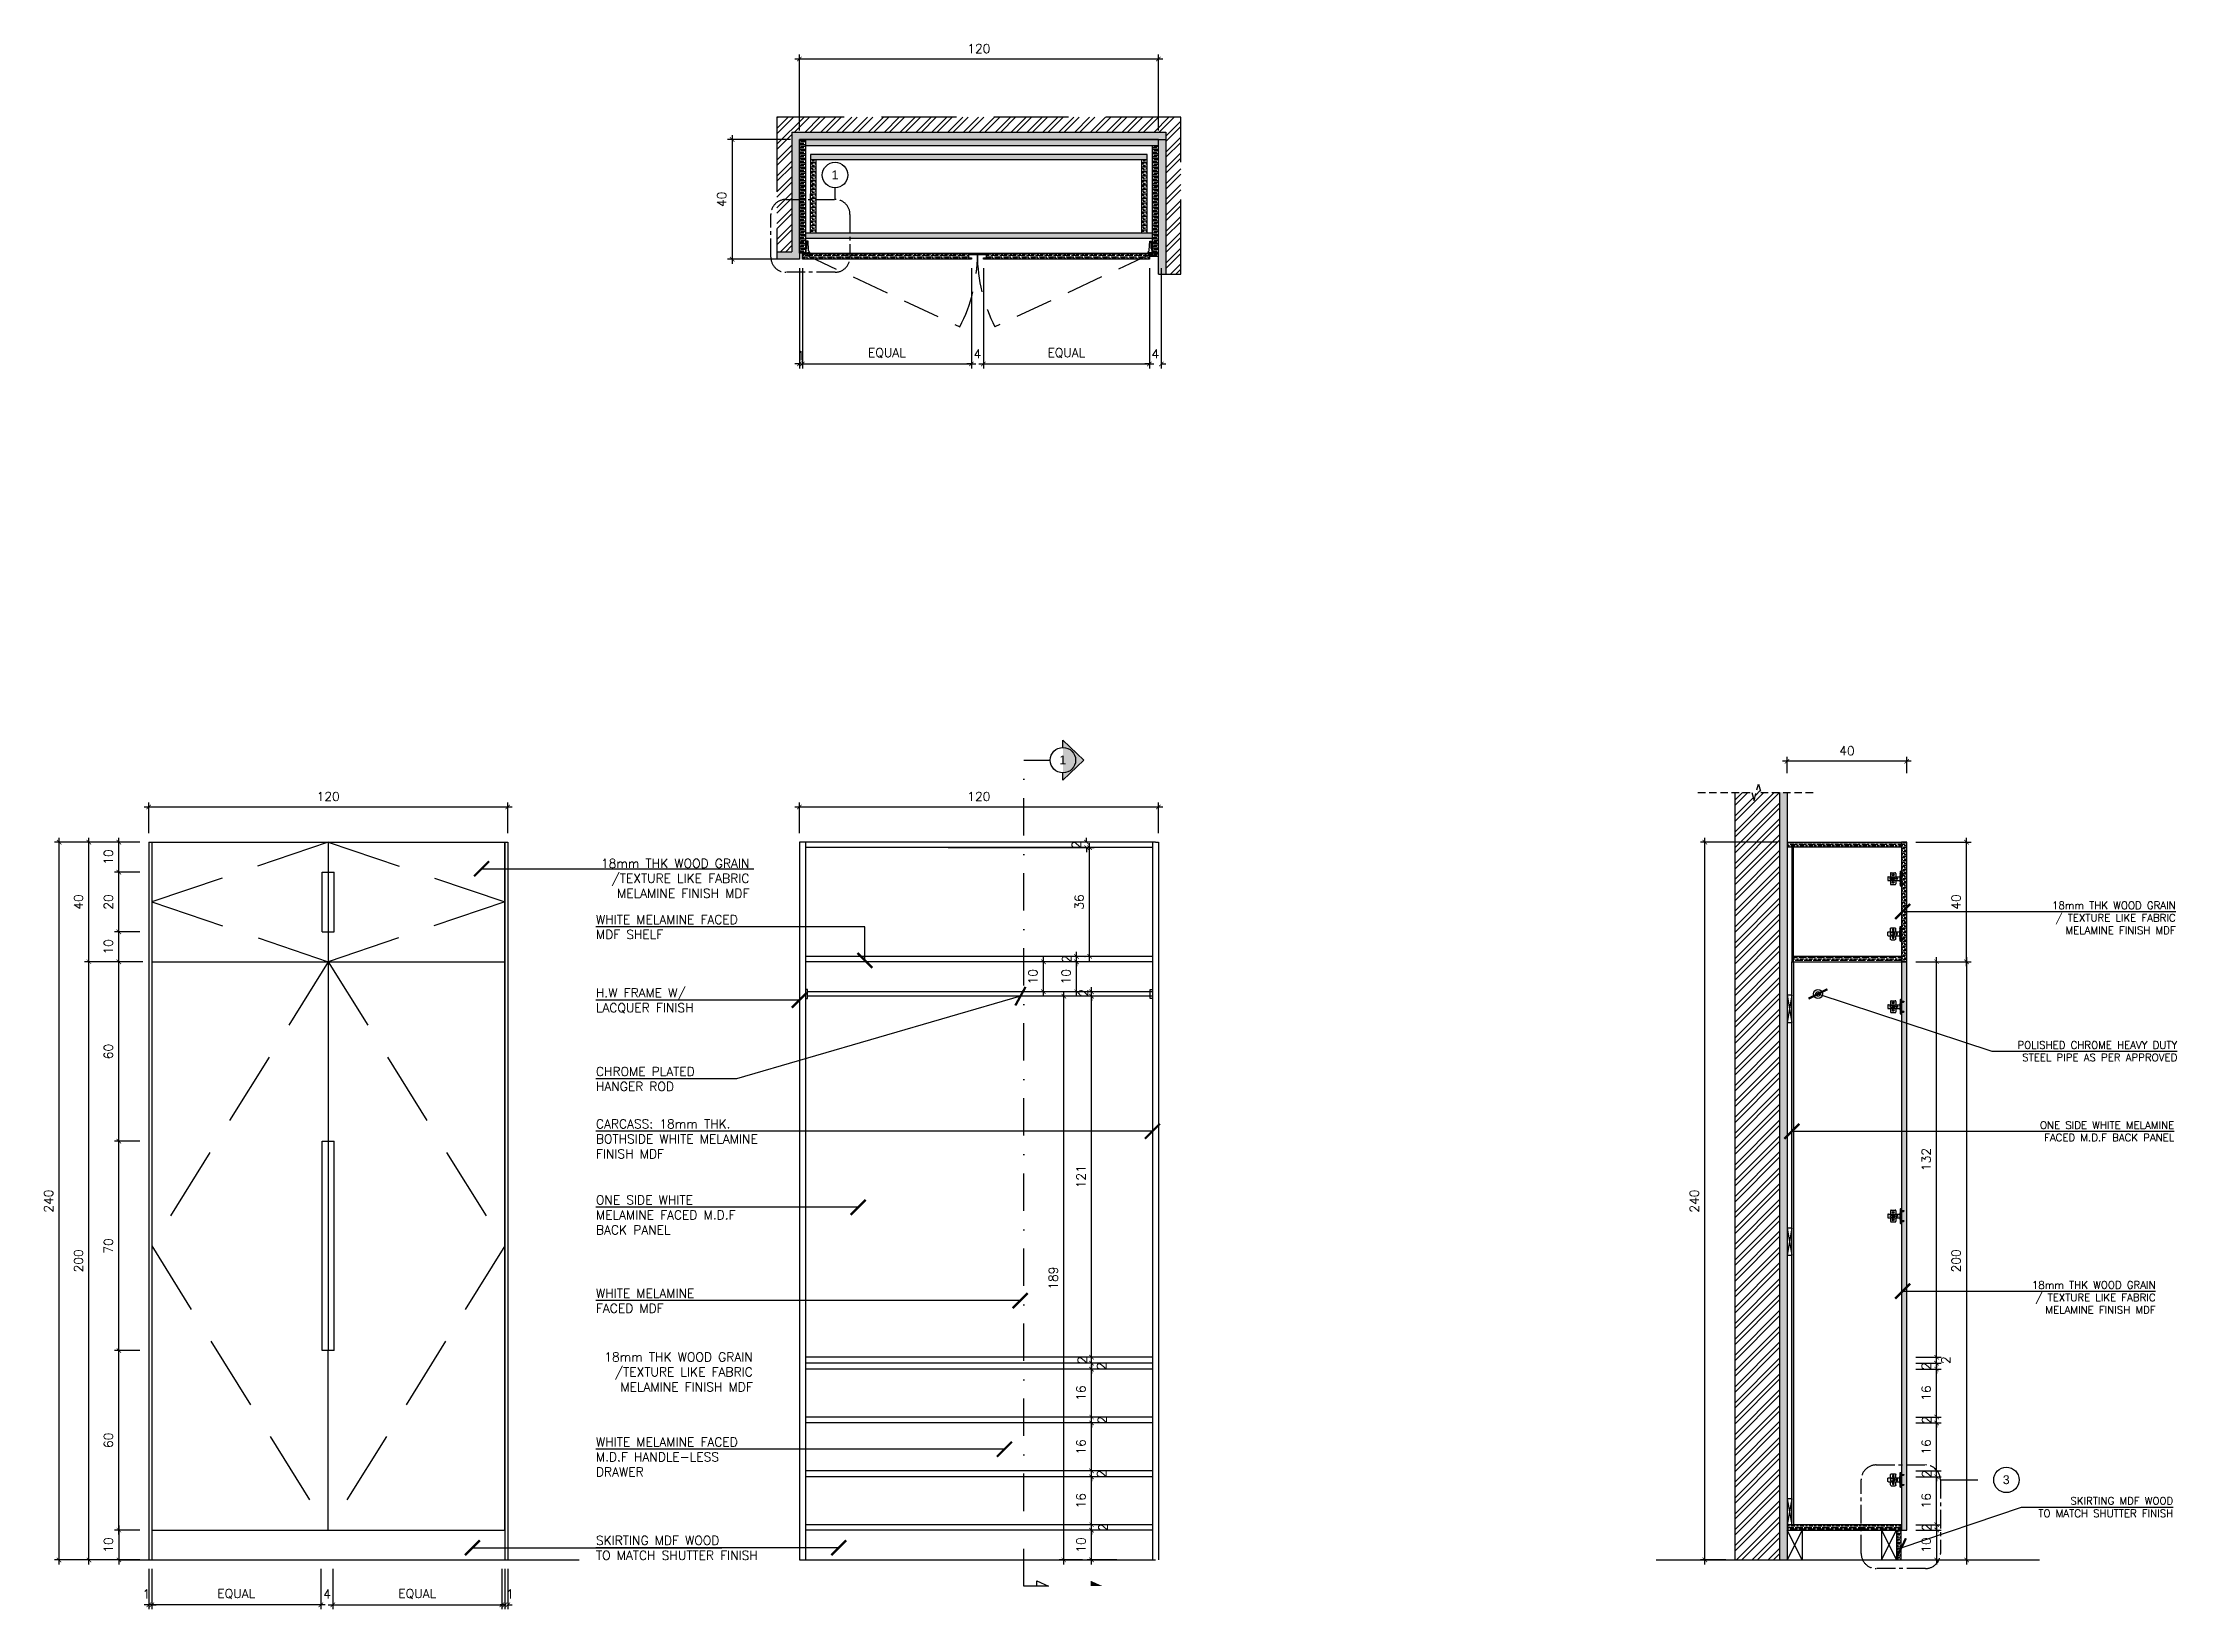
# Model space of a CAD drawing. Header units: centimetres. Extents: x -1287 to 4833, y -4090 to 0.
# Drawn here: x 3216 to 3930, y -2311 to -1787 of the extents above; entities that cross this region are included whole.
import ezdxf
from ezdxf.enums import TextEntityAlignment as Align

# ---------------------------------------------------------------- set-up
doc = ezdxf.new("R2010")
doc.units = ezdxf.units.CM
doc.header["$LTSCALE"] = 100
doc.header["$MEASUREMENT"] = 0
for name, pattern in [('CENTER', [2, 1.25, -0.25, 0.25, -0.25]), ('DASHDOT', [1, 0.5, -0.25, 0, -0.25]), ('HIDDEN', [0.375, 0.25, -0.125])]:
    doc.linetypes.add(name, pattern=pattern)
for name, color, linetype in [('CABINET', 4, 'Continuous'), ('DIM IN', 1, 'Continuous'), ('HATCH', 1, 'Continuous'), ('HIDDEN', 8, 'HIDDEN'), ('PLASTER', 8, 'Continuous'), ('SECTION LINE', 6, 'DASHDOT'), ('TEXT', 3, 'Continuous'), ('WALL SECTION Y-Y FOR XREF$0$TEXT', 3, 'Continuous'), ('WALL-01', 7, 'Continuous'), ('WALL-03', 2, 'Continuous'), ('WALL-04', 1, 'Continuous')]:
    doc.layers.add(name, color=color, linetype=linetype)
doc.styles.add('ART', font='arial.ttf')
doc.styles.add('ROMANS', font='romans')
doc.styles.add('WALL SECTION Y-Y FOR XREF$0$ART', font='arial.ttf')
doc.styles.add('WALL SECTION Y-Y FOR XREF$0$PL18', font='romans.shx', dxfattribs={"height": 18})
doc.dimstyles.new('AS-17-100', dxfattribs={"dimtxt": 10, "dimasz": 5, "dimexe": 10, "dimexo": 10, "dimgap": 6, "dimtad": 1, "dimtoh": 1, "dimdec": 0, "dimdsep": 46, "dimtxsty": 'ROMANS', "dimblk1": 'ARCHTICK', "dimblk2": 'ARCHTICK', "dimsah": 1, "dimcen": 25, "dimdle": 10, "dimclrd": 1, "dimclre": 1, "dimclrt": 2, "dimadec": 0, "dimazin": 0, "dimtfac": 1, "dimtdec": 0, "dimtofl": 0, "dimtmove": 2, "dimatfit": 3, "dimldrblk": 'ARCHTICK', "dimfxl": 1, "dimtolj": 1, "dimtzin": 0, "dimarcsym": 0})
doc.dimstyles.new('WALL SECTION Y-Y FOR XREF$0$18-MH-100', dxfattribs={"dimtxt": 18, "dimasz": 12, "dimexe": 15, "dimexo": 15, "dimgap": 6, "dimtad": 1, "dimtoh": 1, "dimdec": 0, "dimzin": 0, "dimdsep": 46, "dimtxsty": 'WALL SECTION Y-Y FOR XREF$0$PL18', "dimblk1": 'WALL SECTION Y-Y FOR XREF$0$_ARCHTICK', "dimblk2": 'WALL SECTION Y-Y FOR XREF$0$_ARCHTICK', "dimsah": 1, "dimcen": 25, "dimdle": 15, "dimclrd": 1, "dimclre": 1, "dimclrt": 2, "dimadec": 0, "dimazin": 0, "dimtfac": 1, "dimtdec": 0, "dimtmove": 2, "dimatfit": 3, "dimldrblk": 'WALL SECTION Y-Y FOR XREF$0$_ARCHTICK', "dimfxl": 1, "dimtolj": 1, "dimtzin": 0, "dimarcsym": 0})
pattern_1 = [(180, (2856.5475, 20), (2e-16, 1.5), [2.5, -0.5]), (180, (2857.0475, 20.5), (2e-16, 1.5), [1.5, -0.375, 0.75, -0.375]), (180, (2857.7975, 21), (2e-16, 1.5), [2.5, -0.5])]
pattern_2 = [(180, (2837.5475, 20), (2e-16, 1.5), [2.5, -0.5]), (180, (2838.0475, 20.5), (2e-16, 1.5), [1.5, -0.375, 0.75, -0.375]), (180, (2838.7975, 21), (2e-16, 1.5), [2.5, -0.5])]
pattern_3 = [(180, (3426.5296, -1074.8663), (2e-16, 1.5), [2.5, -0.5]), (180, (3427.0296, -1074.3663), (2e-16, 1.5), [1.5, -0.375, 0.75, -0.375]), (180, (3427.7796, -1073.8663), (2e-16, 1.5), [2.5, -0.5])]

msp = doc.modelspace()

# ---------------------------------------------------------------- texts
at = {"layer": 'SECTION LINE', "color": 2, "style": 'ART'}
for s, p in [('1', (3481, -1830.98)), ('1', (3557.13, -2026.62)), ('3', (3872.56, -2267.29))]:
    msp.add_text(s, height=2.95, dxfattribs=at).set_placement(p, align=Align.MIDDLE_CENTER)
at = {"layer": 'TEXT', "style": 'ROMANS'}
for s, width, insert, char_height, attachment_point in [('18mm THK WOOD GRAIN \\P/TEXTURE LIKE FABRIC \\PMELAMINE FINISH MDF', 108.9032, (3452.37, -2059.72), 3, 3), ('18mm THK WOOD GRAIN \\P/ TEXTURE LIKE FABRIC \\PMELAMINE FINISH MDF', 108.9032, (3929.22, -2074), 2.5, 3), ('WHITE MELAMINE FACED MDF SHELF', 56.5377, (3401.06, -2078.48), 3, 1), ('H.W FRAME W/ \\PLACQUER FINISH', 108.9032, (3401.06, -2102.99), 3, 1), ('POLISHED CHROME HEAVY DUTY \\PSTEEL PIPE AS PER APPROVED', 108.9032, (3929.76, -2120.69), 2.5, 3), ('CHROME PLATED \\PHANGER ROD', 108.9032, (3401.06, -2129.3), 3, 1), ('CARCASS: 18mm THK. \\PBOTHSIDE WHITE MELAMINE\\PFINISH MDF', 108.9032, (3401.06, -2146.83), 3, 1), ('ONE SIDE WHITE MELAMINE \\PFACED M.D.F BACK PANEL', 108.9032, (3928.74, -2147.47), 2.5, 3), ('ONE SIDE WHITE \\PMELAMINE FACED M.D.F \\PBACK PANEL', 108.9032, (3401.06, -2172.24), 3, 1), ('WHITE MELAMINE \\PFACED MDF ', 108.9032, (3401.06, -2203.47), 3, 1), ('18mm THK WOOD GRAIN \\P/ TEXTURE LIKE FABRIC \\PMELAMINE FINISH MDF', 108.9032, (3922.51, -2200.93), 2.5, 3), ('18mm THK WOOD GRAIN \\P/TEXTURE LIKE FABRIC \\PMELAMINE FINISH MDF', 108.9032, (3453.49, -2224.75), 3, 3), ('\\pt36;WHITE MELAMINE FACED \\PM.D.F HANDLE-LESS \\PDRAWER', 108.9032, (3401.06, -2253.16), 3, 1), ('SKIRTING MDF WOOD\\PTO MATCH SHUTTER FINISH', 108.9032, (3928.41, -2273.11), 2.5, 3), ('SKIRTING MDF WOOD\\PTO MATCH SHUTTER FINISH', 108.9032, (3401.06, -2286.09), 3, 1)]:
    msp.add_mtext_dynamic_manual_height_columns(s, width=width, gutter_width=100, heights=[0], dxfattribs=dict(at, insert=insert, char_height=char_height, attachment_point=attachment_point))

# ---------------------------------------------------------------- blocks, each defined once
blk = doc.blocks.new('_ARCHTICK')
at = {"color": 0, "linetype": 'ByBlock', "const_width": 0.15}
blk.add_lwpolyline([(-0.5, -0.5), (0.5, 0.5)], dxfattribs=at)
blk = doc.blocks.new('*D241')
at = {"layer": 'Defpoints', "color": 0, "transparency": 16777216}
for p in [(3469.09, -1819.2), (3446.59, -1859.2), (3470.09, -1859.2)]:
    blk.add_point(p, dxfattribs=at)
at = {"layer": 'DIM IN', "color": 1, "lineweight": -2, "transparency": 16777216}
for p, q in [((3466.09, -1819.2), (3445.09, -1819.2)), ((3446.59, -1817.7), (3446.59, -1860.7)), ((3467.09, -1859.2), (3445.09, -1859.2))]:
    blk.add_line(p, q, dxfattribs=at)
at = {"layer": 'DIM IN', "color": 1, "lineweight": -2, "transparency": 16777216, "xscale": 1.5, "yscale": 1.5, "zscale": 1.5}
for p, rotation in [((3446.59, -1819.2), 90), ((3446.59, -1859.2), 270)]:
    blk.add_blockref('_ARCHTICK', p, dxfattribs=dict(at, rotation=rotation))
at = {"layer": 'DIM IN', "color": 2, "transparency": 16777216, "insert": (3443.09, -1839.2), "char_height": 3, "attachment_point": 5, "rotation": 90, "style": 'ROMANS'}
blk.add_mtext('\\A1;40', dxfattribs=at)
blk = doc.blocks.new('*D242')
at = {"layer": 'Defpoints', "color": 0, "transparency": 16777216}
for p in [(3469.09, -1859.2), (3470.09, -1859.2), (3470.09, -1894.2)]:
    blk.add_point(p, dxfattribs=at)
at = {"layer": 'DIM IN', "color": 1, "lineweight": -2, "transparency": 16777216}
for p, q in [((3469.09, -1862.2), (3469.09, -1895.7)), ((3470.09, -1862.2), (3470.09, -1895.7)), ((3469.09, -1894.2), (3467.59, -1894.2)), ((3470.09, -1894.2), (3471.59, -1894.2))]:
    blk.add_line(p, q, dxfattribs=at)
at = {"layer": 'DIM IN', "color": 1, "lineweight": -2, "transparency": 16777216, "xscale": 1.5, "yscale": 1.5, "zscale": 1.5}
blk.add_blockref('_ARCHTICK', (3469.09, -1894.2), dxfattribs=at)
at = {"layer": 'DIM IN', "color": 1, "lineweight": -2, "transparency": 16777216, "xscale": 1.5, "yscale": 1.5, "zscale": 1.5, "rotation": 180}
blk.add_blockref('_ARCHTICK', (3470.09, -1894.2), dxfattribs=at)
at = {"layer": 'DIM IN', "color": 2, "transparency": 16777216, "insert": (3469.59, -1891.47), "char_height": 3, "attachment_point": 5, "style": 'ROMANS'}
blk.add_mtext('\\A1;1', dxfattribs=at)
blk = doc.blocks.new('*D243')
at = {"layer": 'Defpoints', "color": 0, "transparency": 16777216}
for p in [(3470.09, -1859.2), (3526.59, -1859.2), (3526.59, -1894.2)]:
    blk.add_point(p, dxfattribs=at)
at = {"layer": 'DIM IN', "color": 1, "lineweight": -2, "transparency": 16777216}
for p, q in [((3470.09, -1862.2), (3470.09, -1895.7)), ((3526.59, -1862.2), (3526.59, -1895.7)), ((3468.59, -1894.2), (3528.09, -1894.2))]:
    blk.add_line(p, q, dxfattribs=at)
at = {"layer": 'DIM IN', "color": 1, "lineweight": -2, "transparency": 16777216, "xscale": 1.5, "yscale": 1.5, "zscale": 1.5, "rotation": 180}
blk.add_blockref('_ARCHTICK', (3470.09, -1894.2), dxfattribs=at)
at = {"layer": 'DIM IN', "color": 1, "lineweight": -2, "transparency": 16777216, "xscale": 1.5, "yscale": 1.5, "zscale": 1.5}
blk.add_blockref('_ARCHTICK', (3526.59, -1894.2), dxfattribs=at)
at = {"layer": 'DIM IN', "color": 2, "transparency": 16777216, "insert": (3498.34, -1890.56), "char_height": 3, "attachment_point": 5, "style": 'ROMANS'}
blk.add_mtext('\\A1;EQUAL', dxfattribs=at)
blk = doc.blocks.new('*D244')
at = {"layer": 'Defpoints', "color": 0, "transparency": 16777216}
for p in [(3526.59, -1859.2), (3530.59, -1859.2), (3530.59, -1894.2)]:
    blk.add_point(p, dxfattribs=at)
at = {"layer": 'DIM IN', "color": 1, "lineweight": -2, "transparency": 16777216}
for p, q in [((3526.59, -1862.2), (3526.59, -1895.7)), ((3530.59, -1862.2), (3530.59, -1895.7)), ((3526.59, -1894.2), (3525.09, -1894.2)), ((3530.59, -1894.2), (3532.09, -1894.2))]:
    blk.add_line(p, q, dxfattribs=at)
at = {"layer": 'DIM IN', "color": 1, "lineweight": -2, "transparency": 16777216, "xscale": 1.5, "yscale": 1.5, "zscale": 1.5}
blk.add_blockref('_ARCHTICK', (3526.59, -1894.2), dxfattribs=at)
at = {"layer": 'DIM IN', "color": 1, "lineweight": -2, "transparency": 16777216, "xscale": 1.5, "yscale": 1.5, "zscale": 1.5, "rotation": 180}
blk.add_blockref('_ARCHTICK', (3530.59, -1894.2), dxfattribs=at)
at = {"layer": 'DIM IN', "color": 2, "transparency": 16777216, "insert": (3528.59, -1890.84), "char_height": 3, "attachment_point": 5, "style": 'ROMANS'}
blk.add_mtext('\\A1;4', dxfattribs=at)
blk = doc.blocks.new('*D245')
at = {"layer": 'Defpoints', "color": 0, "transparency": 16777216}
for p in [(3530.59, -1859.2), (3586.09, -1859.2), (3586.09, -1894.2)]:
    blk.add_point(p, dxfattribs=at)
at = {"layer": 'DIM IN', "color": 1, "lineweight": -2, "transparency": 16777216}
for p, q in [((3530.59, -1862.2), (3530.59, -1895.7)), ((3586.09, -1862.2), (3586.09, -1895.7)), ((3529.09, -1894.2), (3587.59, -1894.2))]:
    blk.add_line(p, q, dxfattribs=at)
at = {"layer": 'DIM IN', "color": 1, "lineweight": -2, "transparency": 16777216, "xscale": 1.5, "yscale": 1.5, "zscale": 1.5, "rotation": 180}
blk.add_blockref('_ARCHTICK', (3530.59, -1894.2), dxfattribs=at)
at = {"layer": 'DIM IN', "color": 1, "lineweight": -2, "transparency": 16777216, "xscale": 1.5, "yscale": 1.5, "zscale": 1.5}
blk.add_blockref('_ARCHTICK', (3586.09, -1894.2), dxfattribs=at)
at = {"layer": 'DIM IN', "color": 2, "transparency": 16777216, "insert": (3558.34, -1890.56), "char_height": 3, "attachment_point": 5, "style": 'ROMANS'}
blk.add_mtext('\\A1;EQUAL', dxfattribs=at)
blk = doc.blocks.new('*D31')
at = {"layer": 'Defpoints', "color": 0, "transparency": 16777216}
for p in [(3586.09, -1859.2), (3590.09, -1859.2), (3590.09, -1894.2)]:
    blk.add_point(p, dxfattribs=at)
at = {"layer": 'DIM IN', "color": 1, "lineweight": -2, "transparency": 16777216}
for p, q in [((3586.09, -1862.2), (3586.09, -1895.7)), ((3590.09, -1862.2), (3590.09, -1895.7)), ((3586.09, -1894.2), (3584.59, -1894.2)), ((3590.09, -1894.2), (3591.59, -1894.2))]:
    blk.add_line(p, q, dxfattribs=at)
at = {"layer": 'DIM IN', "color": 1, "lineweight": -2, "transparency": 16777216, "xscale": 1.5, "yscale": 1.5, "zscale": 1.5}
blk.add_blockref('_ARCHTICK', (3586.09, -1894.2), dxfattribs=at)
at = {"layer": 'DIM IN', "color": 1, "lineweight": -2, "transparency": 16777216, "xscale": 1.5, "yscale": 1.5, "zscale": 1.5, "rotation": 180}
blk.add_blockref('_ARCHTICK', (3590.09, -1894.2), dxfattribs=at)
at = {"layer": 'DIM IN', "color": 2, "transparency": 16777216, "insert": (3588.09, -1890.84), "char_height": 3, "attachment_point": 5, "style": 'ROMANS'}
blk.add_mtext('\\A1;4', dxfattribs=at)
blk = doc.blocks.new('*D32')
at = {"layer": 'Defpoints', "color": 0, "transparency": 16777216}
for p in [(3231.57, -2094.12), (3251.57, -2094.12), (3251.57, -2294.12)]:
    blk.add_point(p, dxfattribs=at)
at = {"layer": 'DIM IN', "color": 1, "lineweight": -2, "transparency": 16777216}
for p, q in [((3248.57, -2094.12), (3230.07, -2094.12)), ((3231.57, -2295.62), (3231.57, -2092.62)), ((3248.57, -2294.12), (3230.07, -2294.12))]:
    blk.add_line(p, q, dxfattribs=at)
at = {"layer": 'DIM IN', "color": 1, "lineweight": -2, "transparency": 16777216, "xscale": 1.5, "yscale": 1.5, "zscale": 1.5}
for p, rotation in [((3231.57, -2094.12), 90), ((3231.57, -2294.12), 270)]:
    blk.add_blockref('_ARCHTICK', p, dxfattribs=dict(at, rotation=rotation))
at = {"layer": 'DIM IN', "color": 2, "transparency": 16777216, "insert": (3228.07, -2194.12), "char_height": 3, "attachment_point": 5, "rotation": 90, "style": 'ROMANS'}
blk.add_mtext('\\A1;200', dxfattribs=at)
blk = doc.blocks.new('*D33')
at = {"layer": 'Defpoints', "color": 0, "transparency": 16777216}
for p in [(3241.57, -2154.12), (3251.57, -2154.12), (3251.57, -2224.12)]:
    blk.add_point(p, dxfattribs=at)
at = {"layer": 'DIM IN', "color": 1, "lineweight": -2, "transparency": 16777216}
for p, q in [((3248.57, -2154.12), (3240.07, -2154.12)), ((3241.57, -2225.62), (3241.57, -2152.62)), ((3248.57, -2224.12), (3240.07, -2224.12))]:
    blk.add_line(p, q, dxfattribs=at)
at = {"layer": 'DIM IN', "color": 1, "lineweight": -2, "transparency": 16777216, "xscale": 1.5, "yscale": 1.5, "zscale": 1.5}
for p, rotation in [((3241.57, -2154.12), 90), ((3241.57, -2224.12), 270)]:
    blk.add_blockref('_ARCHTICK', p, dxfattribs=dict(at, rotation=rotation))
at = {"layer": 'DIM IN', "color": 2, "transparency": 16777216, "insert": (3238.07, -2189.12), "char_height": 3, "attachment_point": 5, "rotation": 90, "style": 'ROMANS'}
blk.add_mtext('\\A1;70', dxfattribs=at)
blk = doc.blocks.new('*D34')
at = {"layer": 'Defpoints', "color": 0, "transparency": 16777216}
for p in [(3221.57, -2054.12), (3251.57, -2054.12), (3251.57, -2294.12)]:
    blk.add_point(p, dxfattribs=at)
at = {"layer": 'DIM IN', "color": 1, "lineweight": -2, "transparency": 16777216}
for p, q in [((3248.57, -2054.12), (3220.07, -2054.12)), ((3221.57, -2295.62), (3221.57, -2052.62)), ((3248.57, -2294.12), (3220.07, -2294.12))]:
    blk.add_line(p, q, dxfattribs=at)
at = {"layer": 'DIM IN', "color": 1, "lineweight": -2, "transparency": 16777216, "xscale": 1.5, "yscale": 1.5, "zscale": 1.5}
for p, rotation in [((3221.57, -2054.12), 90), ((3221.57, -2294.12), 270)]:
    blk.add_blockref('_ARCHTICK', p, dxfattribs=dict(at, rotation=rotation))
at = {"layer": 'DIM IN', "color": 2, "transparency": 16777216, "insert": (3218.07, -2174.12), "char_height": 3, "attachment_point": 5, "rotation": 90, "style": 'ROMANS'}
blk.add_mtext('\\A1;240', dxfattribs=at)
blk = doc.blocks.new('*D35')
at = {"layer": 'Defpoints', "color": 0, "transparency": 16777216}
for p in [(3241.57, -2224.12), (3251.57, -2224.12), (3251.57, -2284.12)]:
    blk.add_point(p, dxfattribs=at)
at = {"layer": 'DIM IN', "color": 1, "lineweight": -2, "transparency": 16777216}
for p, q in [((3248.57, -2224.12), (3240.07, -2224.12)), ((3241.57, -2285.62), (3241.57, -2222.62)), ((3248.57, -2284.12), (3240.07, -2284.12))]:
    blk.add_line(p, q, dxfattribs=at)
at = {"layer": 'DIM IN', "color": 1, "lineweight": -2, "transparency": 16777216, "xscale": 1.5, "yscale": 1.5, "zscale": 1.5}
for p, rotation in [((3241.57, -2224.12), 90), ((3241.57, -2284.12), 270)]:
    blk.add_blockref('_ARCHTICK', p, dxfattribs=dict(at, rotation=rotation))
at = {"layer": 'DIM IN', "color": 2, "transparency": 16777216, "insert": (3238.07, -2254.12), "char_height": 3, "attachment_point": 5, "rotation": 90, "style": 'ROMANS'}
blk.add_mtext('\\A1;60', dxfattribs=at)
blk = doc.blocks.new('*D36')
at = {"layer": 'Defpoints', "color": 0, "transparency": 16777216}
for p in [(3251.57, -2294.12), (3252.57, -2294.12), (3252.57, -2309.12)]:
    blk.add_point(p, dxfattribs=at)
at = {"layer": 'DIM IN', "color": 1, "lineweight": -2, "transparency": 16777216}
for p, q in [((3251.57, -2297.12), (3251.57, -2310.62)), ((3252.57, -2297.12), (3252.57, -2310.62)), ((3251.57, -2309.12), (3250.07, -2309.12)), ((3252.57, -2309.12), (3254.07, -2309.12))]:
    blk.add_line(p, q, dxfattribs=at)
at = {"layer": 'DIM IN', "color": 1, "lineweight": -2, "transparency": 16777216, "xscale": 1.5, "yscale": 1.5, "zscale": 1.5}
blk.add_blockref('_ARCHTICK', (3251.57, -2309.12), dxfattribs=at)
at = {"layer": 'DIM IN', "color": 1, "lineweight": -2, "transparency": 16777216, "xscale": 1.5, "yscale": 1.5, "zscale": 1.5, "rotation": 180}
blk.add_blockref('_ARCHTICK', (3252.57, -2309.12), dxfattribs=at)
at = {"layer": 'DIM IN', "color": 2, "transparency": 16777216, "insert": (3250.78, -2305.54), "char_height": 3, "attachment_point": 5, "style": 'ROMANS'}
blk.add_mtext('\\A1;1', dxfattribs=at)
blk = doc.blocks.new('*D37')
at = {"layer": 'Defpoints', "color": 0, "transparency": 16777216}
for p in [(3309.07, -2294.12), (3313.07, -2294.12), (3313.07, -2309.12)]:
    blk.add_point(p, dxfattribs=at)
at = {"layer": 'DIM IN', "color": 1, "lineweight": -2, "transparency": 16777216}
for p, q in [((3309.07, -2297.12), (3309.07, -2310.62)), ((3313.07, -2297.12), (3313.07, -2310.62)), ((3309.07, -2309.12), (3307.57, -2309.12)), ((3313.07, -2309.12), (3314.57, -2309.12))]:
    blk.add_line(p, q, dxfattribs=at)
at = {"layer": 'DIM IN', "color": 1, "lineweight": -2, "transparency": 16777216, "xscale": 1.5, "yscale": 1.5, "zscale": 1.5}
blk.add_blockref('_ARCHTICK', (3309.07, -2309.12), dxfattribs=at)
at = {"layer": 'DIM IN', "color": 1, "lineweight": -2, "transparency": 16777216, "xscale": 1.5, "yscale": 1.5, "zscale": 1.5, "rotation": 180}
blk.add_blockref('_ARCHTICK', (3313.07, -2309.12), dxfattribs=at)
at = {"layer": 'DIM IN', "color": 2, "transparency": 16777216, "insert": (3311.18, -2305.49), "char_height": 3, "attachment_point": 5, "style": 'ROMANS'}
blk.add_mtext('\\A1;4', dxfattribs=at)
blk = doc.blocks.new('*D38')
at = {"layer": 'Defpoints', "color": 0, "transparency": 16777216}
for p in [(3313.07, -2294.12), (3369.57, -2294.12), (3369.57, -2309.12)]:
    blk.add_point(p, dxfattribs=at)
at = {"layer": 'DIM IN', "color": 1, "lineweight": -2, "transparency": 16777216}
for p, q in [((3313.07, -2297.12), (3313.07, -2310.62)), ((3369.57, -2297.12), (3369.57, -2310.62)), ((3311.57, -2309.12), (3371.07, -2309.12))]:
    blk.add_line(p, q, dxfattribs=at)
at = {"layer": 'DIM IN', "color": 1, "lineweight": -2, "transparency": 16777216, "xscale": 1.5, "yscale": 1.5, "zscale": 1.5, "rotation": 180}
blk.add_blockref('_ARCHTICK', (3313.07, -2309.12), dxfattribs=at)
at = {"layer": 'DIM IN', "color": 1, "lineweight": -2, "transparency": 16777216, "xscale": 1.5, "yscale": 1.5, "zscale": 1.5}
blk.add_blockref('_ARCHTICK', (3369.57, -2309.12), dxfattribs=at)
at = {"layer": 'DIM IN', "color": 2, "transparency": 16777216, "insert": (3341.32, -2305.48), "char_height": 3, "attachment_point": 5, "style": 'ROMANS'}
blk.add_mtext('\\A1;EQUAL', dxfattribs=at)
blk = doc.blocks.new('*D39')
at = {"layer": 'Defpoints', "color": 0, "transparency": 16777216}
for p in [(3252.57, -2294.12), (3309.07, -2294.12), (3252.57, -2309.12)]:
    blk.add_point(p, dxfattribs=at)
at = {"layer": 'DIM IN', "color": 1, "lineweight": -2, "transparency": 16777216}
for p, q in [((3252.57, -2297.12), (3252.57, -2310.62)), ((3309.07, -2297.12), (3309.07, -2310.62)), ((3310.57, -2309.12), (3251.07, -2309.12))]:
    blk.add_line(p, q, dxfattribs=at)
at = {"layer": 'DIM IN', "color": 1, "lineweight": -2, "transparency": 16777216, "xscale": 1.5, "yscale": 1.5, "zscale": 1.5, "rotation": 180}
blk.add_blockref('_ARCHTICK', (3252.57, -2309.12), dxfattribs=at)
at = {"layer": 'DIM IN', "color": 1, "lineweight": -2, "transparency": 16777216, "xscale": 1.5, "yscale": 1.5, "zscale": 1.5}
blk.add_blockref('_ARCHTICK', (3309.07, -2309.12), dxfattribs=at)
at = {"layer": 'DIM IN', "color": 2, "transparency": 16777216, "insert": (3280.82, -2305.48), "char_height": 3, "attachment_point": 5, "style": 'ROMANS'}
blk.add_mtext('\\A1;EQUAL', dxfattribs=at)
blk = doc.blocks.new('*D40')
at = {"layer": 'Defpoints', "color": 0, "transparency": 16777216}
for p in [(3231.57, -2054.12), (3251.57, -2054.12), (3252.57, -2094.12)]:
    blk.add_point(p, dxfattribs=at)
at = {"layer": 'DIM IN', "color": 1, "lineweight": -2, "transparency": 16777216}
for p, q in [((3248.57, -2054.12), (3230.07, -2054.12)), ((3231.57, -2095.62), (3231.57, -2052.62)), ((3249.57, -2094.12), (3230.07, -2094.12))]:
    blk.add_line(p, q, dxfattribs=at)
at = {"layer": 'DIM IN', "color": 1, "lineweight": -2, "transparency": 16777216, "xscale": 1.5, "yscale": 1.5, "zscale": 1.5}
for p, rotation in [((3231.57, -2054.12), 90), ((3231.57, -2094.12), 270)]:
    blk.add_blockref('_ARCHTICK', p, dxfattribs=dict(at, rotation=rotation))
at = {"layer": 'DIM IN', "color": 2, "transparency": 16777216, "insert": (3228.07, -2074.12), "char_height": 3, "attachment_point": 5, "rotation": 90, "style": 'ROMANS'}
blk.add_mtext('\\A1;40', dxfattribs=at)
blk = doc.blocks.new('*D41')
at = {"layer": 'Defpoints', "color": 0, "transparency": 16777216}
for p in [(3251.57, -2284.12), (3241.57, -2294.12), (3251.57, -2294.12)]:
    blk.add_point(p, dxfattribs=at)
at = {"layer": 'DIM IN', "color": 1, "lineweight": -2, "transparency": 16777216}
for p, q in [((3241.57, -2282.62), (3241.57, -2295.62)), ((3248.57, -2284.12), (3240.07, -2284.12)), ((3248.57, -2294.12), (3240.07, -2294.12))]:
    blk.add_line(p, q, dxfattribs=at)
at = {"layer": 'DIM IN', "color": 1, "lineweight": -2, "transparency": 16777216, "xscale": 1.5, "yscale": 1.5, "zscale": 1.5}
for p, rotation in [((3241.57, -2284.12), 90), ((3241.57, -2294.12), 270)]:
    blk.add_blockref('_ARCHTICK', p, dxfattribs=dict(at, rotation=rotation))
at = {"layer": 'DIM IN', "color": 2, "transparency": 16777216, "insert": (3238.07, -2289.12), "char_height": 3, "attachment_point": 5, "rotation": 90, "style": 'ROMANS'}
blk.add_mtext('\\A1;10', dxfattribs=at)
blk = doc.blocks.new('*U7')
at = {"layer": 'CABINET', "color": 8, "ltscale": 0.009}
blk.add_line((0.89, 0), (1.75, 0), dxfattribs=at)
for points in [[(0, 0), (1.59, 0), (1.59, -0.64), (0, -0.64)], [(0.54, 3.49), (0.45, 3.49), (0.45, 3.41), (0.19, 3.41), (0.19, 3.27), (0.4, 3.27), (0.42, 3.26), (0.44, 3.26), (0.45, 3.25), (0.47, 3.24), (0.48, 3.22), (0.49, 3.2), (0.49, 3.18), (0.49, 1.63), (0.49, 1.6), (0.48, 1.58), (0.47, 1.56), (0.46, 1.55), (0.44, 1.54), (0.43, 1.53), (0.41, 1.53), (0.4, 1.53), (0.4, 1.53), (0.19, 1.53), (0.19, 1.07), (0.32, 1.07), (0.32, 1.37), (0.32, 1.38), (0.32, 1.4), (0.33, 1.42), (0.34, 1.43), (0.35, 1.44), (0.37, 1.45), (0.39, 1.46), (0.42, 1.46), (0.46, 1.47), (0.48, 1.48), (0.5, 1.49), (0.52, 1.51), (0.53, 1.53), (0.54, 1.55), (0.54, 1.56), (0.54, 1.58), (0.54, 1.59)], [(0.49, 3.18), (0.49, 3.2), (0.48, 3.22), (0.47, 3.24), (0.45, 3.25), (0.44, 3.26), (0.43, 3.26), (0.42, 3.26), (0.41, 3.26), (0.4, 3.27), (0.4, 3.27), (0.19, 3.27), (0.19, 2.81), (0.35, 2.81), (0.36, 2.81), (0.38, 2.81), (0.39, 2.8), (0.4, 2.79), (0.41, 2.78), (0.42, 2.77), (0.43, 2.76), (0.44, 2.75), (0.44, 2.73), (0.44, 2.72), (0.44, 1.97), (0.44, 1.95), (0.44, 1.94), (0.43, 1.93), (0.42, 1.91), (0.41, 1.9), (0.4, 1.89), (0.39, 1.89), (0.38, 1.88), (0.36, 1.88), (0.35, 1.88), (0.19, 1.88), (0.19, 1.53), (0.4, 1.53), (0.41, 1.53), (0.42, 1.53), (0.43, 1.53), (0.44, 1.54), (0.46, 1.55), (0.47, 1.56), (0.48, 1.58), (0.49, 1.6), (0.49, 1.63)], [(0.44, 2.72), (0.44, 2.73), (0.44, 2.75), (0.43, 2.76), (0.42, 2.77), (0.41, 2.78), (0.4, 2.79), (0.39, 2.8), (0.38, 2.81), (0.36, 2.81), (0.35, 2.81), (0.19, 2.81), (0.19, 1.88), (0.35, 1.88), (0.36, 1.88), (0.38, 1.88), (0.39, 1.89), (0.4, 1.89), (0.41, 1.9), (0.42, 1.91), (0.43, 1.93), (0.44, 1.94), (0.44, 1.95), (0.44, 1.97)], [(1.08, 4), (0.64, 4), (0.63, 4), (0.62, 4), (0.61, 4), (0.59, 3.99), (0.58, 3.98), (0.56, 3.97), (0.55, 3.95), (0.55, 3.93), (0.54, 3.9), (0.54, 1.59), (0.54, 1.59), (0.54, 1.58), (0.54, 1.56), (0.54, 1.55), (0.53, 1.53), (0.52, 1.51), (0.5, 1.49), (0.48, 1.48), (0.46, 1.47), (0.42, 1.46), (0.39, 1.46), (0.37, 1.45), (0.35, 1.44), (0.34, 1.43), (0.33, 1.42), (0.33, 1.41), (0.32, 1.39), (0.32, 1.38), (0.32, 1.38), (0.32, 1.37), (0.32, 0.38), (0.32, 0.38), (0.32, 0.37), (0.32, 0.35), (0.33, 0.33), (0.33, 0.31), (0.34, 0.29), (0.35, 0.27), (0.37, 0.25), (0.39, 0.23), (0.42, 0.22), (0.66, 0.18), (0.95, 0.18), (0.96, 0.18), (1.55, 0.18), (1.55, 0.4), (1.54, 0.41), (1.54, 0.42), (1.54, 0.44), (1.53, 0.46), (1.52, 0.49), (1.5, 0.52), (1.48, 0.55), (1.46, 0.58), (1.43, 0.61), (1.4, 0.63), (1.4, 0.64), (1.38, 0.65), (1.37, 0.67), (1.34, 0.7), (1.32, 0.74), (1.29, 0.78), (1.27, 0.83), (1.25, 0.89), (1.24, 0.94), (1.23, 1)], [(0.54, 3.74), (0.48, 3.74), (0.47, 3.71), (0.46, 3.69), (0.45, 3.67), (0.43, 3.65), (0.42, 3.64), (0.4, 3.63), (0.39, 3.62), (0.37, 3.62), (0.37, 3.41), (0.45, 3.41), (0.45, 3.49), (0.54, 3.49)], [(1.73, 0.14), (1.72, 0.15), (1.71, 0.16), (1.7, 0.17), (1.69, 0.17), (1.68, 0.17), (1.67, 0.18), (0.96, 0.18), (0.95, 0.17), (0.94, 0.17), (0.93, 0.17), (0.92, 0.16), (0.91, 0.15), (0.9, 0.14), (0.9, 0.13), (0.89, 0.12), (0.89, 0.11), (0.89, 0.1), (0.89, 0), (1.75, 0), (1.75, 0.1), (1.75, 0.11), (1.74, 0.12), (1.74, 0.13)]]:
    blk.add_lwpolyline(points, close=True, dxfattribs=at)
blk = doc.blocks.new('*D42')
at = {"layer": 'Defpoints', "color": 0, "transparency": 16777216}
for p in [(3241.57, -2094.12), (3251.57, -2094.12), (3251.57, -2154.12)]:
    blk.add_point(p, dxfattribs=at)
at = {"layer": 'DIM IN', "color": 1, "lineweight": -2, "transparency": 16777216}
for p, q in [((3248.57, -2094.12), (3240.07, -2094.12)), ((3241.57, -2155.62), (3241.57, -2092.62)), ((3248.57, -2154.12), (3240.07, -2154.12))]:
    blk.add_line(p, q, dxfattribs=at)
at = {"layer": 'DIM IN', "color": 1, "lineweight": -2, "transparency": 16777216, "xscale": 1.5, "yscale": 1.5, "zscale": 1.5}
for p, rotation in [((3241.57, -2094.12), 90), ((3241.57, -2154.12), 270)]:
    blk.add_blockref('_ARCHTICK', p, dxfattribs=dict(at, rotation=rotation))
at = {"layer": 'DIM IN', "color": 2, "transparency": 16777216, "insert": (3238.07, -2124.12), "char_height": 3, "attachment_point": 5, "rotation": 90, "style": 'ROMANS'}
blk.add_mtext('\\A1;60', dxfattribs=at)
blk = doc.blocks.new('*D43')
at = {"layer": 'Defpoints', "color": 0, "transparency": 16777216}
for p in [(3241.57, -2084.12), (3251.57, -2084.12), (3251.57, -2094.12)]:
    blk.add_point(p, dxfattribs=at)
at = {"layer": 'DIM IN', "color": 1, "lineweight": -2, "transparency": 16777216}
for p, q in [((3241.57, -2095.62), (3241.57, -2082.62)), ((3248.57, -2084.12), (3240.07, -2084.12)), ((3248.57, -2094.12), (3240.07, -2094.12))]:
    blk.add_line(p, q, dxfattribs=at)
at = {"layer": 'DIM IN', "color": 1, "lineweight": -2, "transparency": 16777216, "xscale": 1.5, "yscale": 1.5, "zscale": 1.5}
for p, rotation in [((3241.57, -2084.12), 90), ((3241.57, -2094.12), 270)]:
    blk.add_blockref('_ARCHTICK', p, dxfattribs=dict(at, rotation=rotation))
at = {"layer": 'DIM IN', "color": 2, "transparency": 16777216, "insert": (3238.07, -2089.12), "char_height": 3, "attachment_point": 5, "rotation": 90, "style": 'ROMANS'}
blk.add_mtext('\\A1;10', dxfattribs=at)
blk = doc.blocks.new('*D44')
at = {"layer": 'Defpoints', "color": 0, "transparency": 16777216}
for p in [(3241.57, -2064.12), (3251.57, -2064.12), (3251.57, -2084.12)]:
    blk.add_point(p, dxfattribs=at)
at = {"layer": 'DIM IN', "color": 1, "lineweight": -2, "transparency": 16777216}
for p, q in [((3248.57, -2064.12), (3240.07, -2064.12)), ((3241.57, -2085.62), (3241.57, -2062.62)), ((3248.57, -2084.12), (3240.07, -2084.12))]:
    blk.add_line(p, q, dxfattribs=at)
at = {"layer": 'DIM IN', "color": 1, "lineweight": -2, "transparency": 16777216, "xscale": 1.5, "yscale": 1.5, "zscale": 1.5}
for p, rotation in [((3241.57, -2064.12), 90), ((3241.57, -2084.12), 270)]:
    blk.add_blockref('_ARCHTICK', p, dxfattribs=dict(at, rotation=rotation))
at = {"layer": 'DIM IN', "color": 2, "transparency": 16777216, "insert": (3238.07, -2074.12), "char_height": 3, "attachment_point": 5, "rotation": 90, "style": 'ROMANS'}
blk.add_mtext('\\A1;20', dxfattribs=at)
blk = doc.blocks.new('*D246')
at = {"layer": 'Defpoints', "color": 0, "transparency": 16777216}
for p in [(3241.57, -2054.12), (3251.57, -2054.12), (3251.57, -2064.12)]:
    blk.add_point(p, dxfattribs=at)
at = {"layer": 'DIM IN', "color": 1, "lineweight": -2, "transparency": 16777216}
for p, q in [((3248.57, -2054.12), (3240.07, -2054.12)), ((3241.57, -2065.62), (3241.57, -2052.62)), ((3248.57, -2064.12), (3240.07, -2064.12))]:
    blk.add_line(p, q, dxfattribs=at)
at = {"layer": 'DIM IN', "color": 1, "lineweight": -2, "transparency": 16777216, "xscale": 1.5, "yscale": 1.5, "zscale": 1.5}
for p, rotation in [((3241.57, -2054.12), 90), ((3241.57, -2064.12), 270)]:
    blk.add_blockref('_ARCHTICK', p, dxfattribs=dict(at, rotation=rotation))
at = {"layer": 'DIM IN', "color": 2, "transparency": 16777216, "insert": (3238.07, -2059.12), "char_height": 3, "attachment_point": 5, "rotation": 90, "style": 'ROMANS'}
blk.add_mtext('\\A1;10', dxfattribs=at)
blk = doc.blocks.new('*D45')
at = {"layer": 'Defpoints', "color": 0, "transparency": 16777216}
for p in [(3566.75, -2284.12), (3578.25, -2284.12), (3578.25, -2294.12)]:
    blk.add_point(p, dxfattribs=at)
at = {"layer": 'DIM IN', "color": 1, "lineweight": -2, "transparency": 16777216}
for p, q in [((3566.75, -2295.62), (3566.75, -2282.62)), ((3575.25, -2284.12), (3565.25, -2284.12)), ((3575.25, -2294.12), (3565.25, -2294.12))]:
    blk.add_line(p, q, dxfattribs=at)
at = {"layer": 'DIM IN', "color": 1, "lineweight": -2, "transparency": 16777216, "xscale": 1.5, "yscale": 1.5, "zscale": 1.5}
for p, rotation in [((3566.75, -2284.12), 90), ((3566.75, -2294.12), 270)]:
    blk.add_blockref('_ARCHTICK', p, dxfattribs=dict(at, rotation=rotation))
at = {"layer": 'DIM IN', "color": 2, "transparency": 16777216, "insert": (3563.25, -2289.12), "char_height": 3, "attachment_point": 5, "rotation": 90, "style": 'ROMANS'}
blk.add_mtext('\\A1;10', dxfattribs=at)
blk = doc.blocks.new('*D46')
at = {"layer": 'Defpoints', "color": 0, "transparency": 16777216}
for p in [(3566.75, -2266.32), (3578.25, -2266.32), (3578.25, -2282.32)]:
    blk.add_point(p, dxfattribs=at)
at = {"layer": 'DIM IN', "color": 1, "lineweight": -2, "transparency": 16777216}
for p, q in [((3575.25, -2266.32), (3565.25, -2266.32)), ((3566.75, -2283.82), (3566.75, -2264.82)), ((3575.25, -2282.32), (3565.25, -2282.32))]:
    blk.add_line(p, q, dxfattribs=at)
at = {"layer": 'DIM IN', "color": 1, "lineweight": -2, "transparency": 16777216, "xscale": 1.5, "yscale": 1.5, "zscale": 1.5}
for p, rotation in [((3566.75, -2266.32), 90), ((3566.75, -2282.32), 270)]:
    blk.add_blockref('_ARCHTICK', p, dxfattribs=dict(at, rotation=rotation))
at = {"layer": 'DIM IN', "color": 2, "transparency": 16777216, "insert": (3563.25, -2274.32), "char_height": 3, "attachment_point": 5, "rotation": 90, "style": 'ROMANS'}
blk.add_mtext('\\A1;16', dxfattribs=at)
blk = doc.blocks.new('*D47')
at = {"layer": 'Defpoints', "color": 0, "transparency": 16777216}
for p in [(3566.75, -2264.32), (3578.25, -2264.32), (3578.25, -2266.32)]:
    blk.add_point(p, dxfattribs=at)
at = {"layer": 'DIM IN', "color": 1, "lineweight": -2, "transparency": 16777216}
for p, q in [((3575.25, -2264.32), (3565.25, -2264.32)), ((3575.25, -2266.32), (3565.25, -2266.32)), ((3566.75, -2264.32), (3566.75, -2262.82)), ((3566.75, -2266.32), (3566.75, -2267.82))]:
    blk.add_line(p, q, dxfattribs=at)
at = {"layer": 'DIM IN', "color": 1, "lineweight": -2, "transparency": 16777216, "xscale": 1.5, "yscale": 1.5, "zscale": 1.5}
for p, rotation in [((3566.75, -2264.32), 270), ((3566.75, -2266.32), 90)]:
    blk.add_blockref('_ARCHTICK', p, dxfattribs=dict(at, rotation=rotation))
at = {"layer": 'DIM IN', "color": 2, "transparency": 16777216, "insert": (3570.14, -2265.32), "char_height": 3, "attachment_point": 5, "rotation": 90, "style": 'ROMANS'}
blk.add_mtext('\\A1;2', dxfattribs=at)
blk = doc.blocks.new('*D48')
at = {"layer": 'Defpoints', "color": 0, "transparency": 16777216}
for p in [(3566.75, -2248.32), (3578.25, -2248.32), (3578.25, -2264.32)]:
    blk.add_point(p, dxfattribs=at)
at = {"layer": 'DIM IN', "color": 1, "lineweight": -2, "transparency": 16777216}
for p, q in [((3566.75, -2265.82), (3566.75, -2246.82)), ((3575.25, -2248.32), (3565.25, -2248.32)), ((3575.25, -2264.32), (3565.25, -2264.32))]:
    blk.add_line(p, q, dxfattribs=at)
at = {"layer": 'DIM IN', "color": 1, "lineweight": -2, "transparency": 16777216, "xscale": 1.5, "yscale": 1.5, "zscale": 1.5}
for p, rotation in [((3566.75, -2248.32), 90), ((3566.75, -2264.32), 270)]:
    blk.add_blockref('_ARCHTICK', p, dxfattribs=dict(at, rotation=rotation))
at = {"layer": 'DIM IN', "color": 2, "transparency": 16777216, "insert": (3563.25, -2256.32), "char_height": 3, "attachment_point": 5, "rotation": 90, "style": 'ROMANS'}
blk.add_mtext('\\A1;16', dxfattribs=at)
blk = doc.blocks.new('*D11')
at = {"layer": 'Defpoints', "color": 0, "transparency": 16777216}
for p in [(3566.75, -2246.32), (3578.25, -2246.32), (3578.25, -2248.32)]:
    blk.add_point(p, dxfattribs=at)
at = {"layer": 'DIM IN', "color": 1, "lineweight": -2, "transparency": 16777216}
for p, q in [((3575.25, -2246.32), (3565.25, -2246.32)), ((3566.75, -2246.32), (3566.75, -2244.82)), ((3575.25, -2248.32), (3565.25, -2248.32)), ((3566.75, -2248.32), (3566.75, -2249.82))]:
    blk.add_line(p, q, dxfattribs=at)
at = {"layer": 'DIM IN', "color": 1, "lineweight": -2, "transparency": 16777216, "xscale": 1.5, "yscale": 1.5, "zscale": 1.5}
for p, rotation in [((3566.75, -2246.32), 270), ((3566.75, -2248.32), 90)]:
    blk.add_blockref('_ARCHTICK', p, dxfattribs=dict(at, rotation=rotation))
at = {"layer": 'DIM IN', "color": 2, "transparency": 16777216, "insert": (3570.31, -2247.32), "char_height": 3, "attachment_point": 5, "rotation": 90, "style": 'ROMANS'}
blk.add_mtext('\\A1;2', dxfattribs=at)
blk = doc.blocks.new('*D12')
at = {"layer": 'Defpoints', "color": 0, "transparency": 16777216}
for p in [(3566.75, -2230.32), (3578.25, -2230.32), (3578.25, -2246.32)]:
    blk.add_point(p, dxfattribs=at)
at = {"layer": 'DIM IN', "color": 1, "lineweight": -2, "transparency": 16777216}
for p, q in [((3575.25, -2230.32), (3565.25, -2230.32)), ((3566.75, -2247.82), (3566.75, -2228.82)), ((3575.25, -2246.32), (3565.25, -2246.32))]:
    blk.add_line(p, q, dxfattribs=at)
at = {"layer": 'DIM IN', "color": 1, "lineweight": -2, "transparency": 16777216, "xscale": 1.5, "yscale": 1.5, "zscale": 1.5}
for p, rotation in [((3566.75, -2230.32), 90), ((3566.75, -2246.32), 270)]:
    blk.add_blockref('_ARCHTICK', p, dxfattribs=dict(at, rotation=rotation))
at = {"layer": 'DIM IN', "color": 2, "transparency": 16777216, "insert": (3563.25, -2238.32), "char_height": 3, "attachment_point": 5, "rotation": 90, "style": 'ROMANS'}
blk.add_mtext('\\A1;16', dxfattribs=at)
blk = doc.blocks.new('*D13')
at = {"layer": 'Defpoints', "color": 0, "transparency": 16777216}
for p in [(3566.75, -2228.32), (3578.25, -2228.32), (3578.25, -2230.32)]:
    blk.add_point(p, dxfattribs=at)
at = {"layer": 'DIM IN', "color": 1, "lineweight": -2, "transparency": 16777216}
for p, q in [((3575.25, -2228.32), (3565.25, -2228.32)), ((3575.25, -2230.32), (3565.25, -2230.32)), ((3566.75, -2228.32), (3566.75, -2226.82)), ((3566.75, -2230.32), (3566.75, -2231.82))]:
    blk.add_line(p, q, dxfattribs=at)
at = {"layer": 'DIM IN', "color": 1, "lineweight": -2, "transparency": 16777216, "xscale": 1.5, "yscale": 1.5, "zscale": 1.5}
for p, rotation in [((3566.75, -2228.32), 270), ((3566.75, -2230.32), 90)]:
    blk.add_blockref('_ARCHTICK', p, dxfattribs=dict(at, rotation=rotation))
at = {"layer": 'DIM IN', "color": 2, "transparency": 16777216, "insert": (3570.12, -2229.32), "char_height": 3, "attachment_point": 5, "rotation": 90, "style": 'ROMANS'}
blk.add_mtext('\\A1;2', dxfattribs=at)
blk = doc.blocks.new('*D14')
at = {"layer": 'Defpoints', "color": 0, "transparency": 16777216}
for p in [(3566.75, -2226.32), (3578.25, -2226.32), (3578.25, -2228.32)]:
    blk.add_point(p, dxfattribs=at)
at = {"layer": 'DIM IN', "color": 1, "lineweight": -2, "transparency": 16777216}
for p, q in [((3575.25, -2226.32), (3565.25, -2226.32)), ((3566.75, -2226.32), (3566.75, -2224.82)), ((3575.25, -2228.32), (3565.25, -2228.32)), ((3566.75, -2228.32), (3566.75, -2229.82))]:
    blk.add_line(p, q, dxfattribs=at)
at = {"layer": 'DIM IN', "color": 1, "lineweight": -2, "transparency": 16777216, "xscale": 1.5, "yscale": 1.5, "zscale": 1.5}
for p, rotation in [((3566.75, -2226.32), 270), ((3566.75, -2228.32), 90)]:
    blk.add_blockref('_ARCHTICK', p, dxfattribs=dict(at, rotation=rotation))
at = {"layer": 'DIM IN', "color": 2, "transparency": 16777216, "insert": (3563.66, -2227.32), "char_height": 3, "attachment_point": 5, "rotation": 90, "style": 'ROMANS'}
blk.add_mtext('\\A1;2', dxfattribs=at)
blk = doc.blocks.new('*D15')
at = {"layer": 'Defpoints', "color": 0, "transparency": 16777216}
for p in [(3566.75, -2282.32), (3578.25, -2282.32), (3578.25, -2284.12)]:
    blk.add_point(p, dxfattribs=at)
at = {"layer": 'DIM IN', "color": 1, "lineweight": -2, "transparency": 16777216}
for p, q in [((3575.25, -2282.32), (3565.25, -2282.32)), ((3566.75, -2282.32), (3566.75, -2280.82)), ((3575.25, -2284.12), (3565.25, -2284.12)), ((3566.75, -2284.12), (3566.75, -2285.62))]:
    blk.add_line(p, q, dxfattribs=at)
at = {"layer": 'DIM IN', "color": 1, "lineweight": -2, "transparency": 16777216, "xscale": 1.5, "yscale": 1.5, "zscale": 1.5}
for p, rotation in [((3566.75, -2282.32), 270), ((3566.75, -2284.12), 90)]:
    blk.add_blockref('_ARCHTICK', p, dxfattribs=dict(at, rotation=rotation))
at = {"layer": 'DIM IN', "color": 2, "transparency": 16777216, "insert": (3570.62, -2283.22), "char_height": 3, "attachment_point": 5, "rotation": 90, "style": 'ROMANS'}
blk.add_mtext('\\A1;2', dxfattribs=at)
blk = doc.blocks.new('*D16')
at = {"layer": 'Defpoints', "color": 0, "transparency": 16777216}
for p in [(3566.75, -2105.62), (3566.75, -2105.62), (3568.25, -2226.32)]:
    blk.add_point(p, dxfattribs=at)
at = {"layer": 'DIM IN', "color": 1, "lineweight": -2, "transparency": 16777216}
for p, q in [((3566.75, -2227.82), (3566.75, -2104.12)), ((3569.75, -2105.62), (3568.25, -2105.62))]:
    blk.add_line(p, q, dxfattribs=at)
at = {"layer": 'DIM IN', "color": 1, "lineweight": -2, "transparency": 16777216, "xscale": 1.5, "yscale": 1.5, "zscale": 1.5}
for p, rotation in [((3566.75, -2105.62), 90), ((3566.75, -2226.32), 270)]:
    blk.add_blockref('_ARCHTICK', p, dxfattribs=dict(at, rotation=rotation))
at = {"layer": 'DIM IN', "color": 2, "transparency": 16777216, "insert": (3563.25, -2165.97), "char_height": 3, "attachment_point": 5, "rotation": 90, "style": 'ROMANS'}
blk.add_mtext('\\A1;121', dxfattribs=at)
blk = doc.blocks.new('*D17')
at = {"layer": 'Defpoints', "color": 0, "transparency": 16777216}
for p in [(3566.75, -2104.12), (3581.14, -2104.12), (3566.75, -2105.62)]:
    blk.add_point(p, dxfattribs=at)
at = {"layer": 'DIM IN', "color": 1, "lineweight": -2, "transparency": 16777216}
for p, q in [((3578.14, -2104.12), (3565.25, -2104.12)), ((3566.75, -2104.12), (3566.75, -2102.62)), ((3566.75, -2105.62), (3566.75, -2107.12)), ((3569.75, -2105.62), (3568.25, -2105.62))]:
    blk.add_line(p, q, dxfattribs=at)
at = {"layer": 'DIM IN', "color": 1, "lineweight": -2, "transparency": 16777216, "xscale": 1.5, "yscale": 1.5, "zscale": 1.5}
for p, rotation in [((3566.75, -2104.12), 270), ((3566.75, -2105.62), 90)]:
    blk.add_blockref('_ARCHTICK', p, dxfattribs=dict(at, rotation=rotation))
at = {"layer": 'DIM IN', "color": 2, "transparency": 16777216, "insert": (3564.06, -2104.48), "char_height": 3, "attachment_point": 5, "rotation": 90, "style": 'ROMANS'}
blk.add_mtext('\\A1;2', dxfattribs=at)
blk = doc.blocks.new('*D18')
at = {"layer": 'Defpoints', "color": 0, "transparency": 16777216}
for p in [(3557.49, -2105.62), (3566.75, -2105.62), (3566.75, -2294.12)]:
    blk.add_point(p, dxfattribs=at)
at = {"layer": 'DIM IN', "color": 1, "lineweight": -2, "transparency": 16777216}
for p, q in [((3557.49, -2295.62), (3557.49, -2104.12)), ((3563.75, -2105.62), (3555.99, -2105.62)), ((3563.75, -2294.12), (3555.99, -2294.12))]:
    blk.add_line(p, q, dxfattribs=at)
at = {"layer": 'DIM IN', "color": 1, "lineweight": -2, "transparency": 16777216, "xscale": 1.5, "yscale": 1.5, "zscale": 1.5}
for p, rotation in [((3557.49, -2105.62), 90), ((3557.49, -2294.12), 270)]:
    blk.add_blockref('_ARCHTICK', p, dxfattribs=dict(at, rotation=rotation))
at = {"layer": 'DIM IN', "color": 2, "transparency": 16777216, "insert": (3553.99, -2199.87), "char_height": 3, "attachment_point": 5, "rotation": 90, "style": 'ROMANS'}
blk.add_mtext('\\A1;189', dxfattribs=at)
blk = doc.blocks.new('*D233')
at = {"layer": 'Defpoints', "color": 0, "transparency": 16777216}
for p in [(3550.66, -2094.12), (3550.66, -2094.12), (3557.49, -2104.12)]:
    blk.add_point(p, dxfattribs=at)
at = {"layer": 'DIM IN', "color": 1, "lineweight": -2, "transparency": 16777216}
for p, q in [((3550.66, -2105.62), (3550.66, -2092.62)), ((3553.66, -2094.12), (3552.16, -2094.12)), ((3554.49, -2104.12), (3549.16, -2104.12))]:
    blk.add_line(p, q, dxfattribs=at)
at = {"layer": 'DIM IN', "color": 1, "lineweight": -2, "transparency": 16777216, "xscale": 1.5, "yscale": 1.5, "zscale": 1.5}
for p, rotation in [((3550.66, -2094.12), 90), ((3550.66, -2104.12), 270)]:
    blk.add_blockref('_ARCHTICK', p, dxfattribs=dict(at, rotation=rotation))
at = {"layer": 'DIM IN', "color": 2, "transparency": 16777216, "insert": (3547.16, -2099.12), "char_height": 3, "attachment_point": 5, "rotation": 90, "style": 'ROMANS'}
blk.add_mtext('\\A1;10', dxfattribs=at)
blk = doc.blocks.new('*D234')
at = {"layer": 'Defpoints', "color": 0, "transparency": 16777216}
for p in [(3561.75, -2094.12), (3561.75, -2094.12), (3581.14, -2104.12)]:
    blk.add_point(p, dxfattribs=at)
at = {"layer": 'DIM IN', "color": 1, "lineweight": -2, "transparency": 16777216}
for p, q in [((3561.75, -2105.62), (3561.75, -2092.62)), ((3564.75, -2094.12), (3563.25, -2094.12)), ((3578.14, -2104.12), (3560.25, -2104.12))]:
    blk.add_line(p, q, dxfattribs=at)
at = {"layer": 'DIM IN', "color": 1, "lineweight": -2, "transparency": 16777216, "xscale": 1.5, "yscale": 1.5, "zscale": 1.5}
for p, rotation in [((3561.75, -2094.12), 90), ((3561.75, -2104.12), 270)]:
    blk.add_blockref('_ARCHTICK', p, dxfattribs=dict(at, rotation=rotation))
at = {"layer": 'DIM IN', "color": 2, "transparency": 16777216, "insert": (3558.25, -2099.12), "char_height": 3, "attachment_point": 5, "rotation": 90, "style": 'ROMANS'}
blk.add_mtext('\\A1;10', dxfattribs=at)
blk = doc.blocks.new('*D235')
at = {"layer": 'Defpoints', "color": 0, "transparency": 16777216}
for p in [(3561.75, -2092.32), (3561.75, -2094.12), (3567.5, -2092.32)]:
    blk.add_point(p, dxfattribs=at)
at = {"layer": 'DIM IN', "color": 1, "lineweight": -2, "transparency": 16777216}
for p, q in [((3561.75, -2092.32), (3561.75, -2090.82)), ((3564.5, -2092.32), (3560.25, -2092.32)), ((3561.75, -2094.12), (3561.75, -2095.62)), ((3564.75, -2094.12), (3563.25, -2094.12))]:
    blk.add_line(p, q, dxfattribs=at)
at = {"layer": 'DIM IN', "color": 1, "lineweight": -2, "transparency": 16777216, "xscale": 1.5, "yscale": 1.5, "zscale": 1.5}
for p, rotation in [((3561.75, -2092.32), 270), ((3561.75, -2094.12), 90)]:
    blk.add_blockref('_ARCHTICK', p, dxfattribs=dict(at, rotation=rotation))
at = {"layer": 'DIM IN', "color": 2, "transparency": 16777216, "insert": (3558.45, -2093.22), "char_height": 3, "attachment_point": 5, "rotation": 90, "style": 'ROMANS'}
blk.add_mtext('\\A1;2', dxfattribs=at)
blk = doc.blocks.new('*D236')
at = {"layer": 'Defpoints', "color": 0, "transparency": 16777216}
for p in [(3515.87, -2055.92), (3566.12, -2055.92), (3567.5, -2092.32)]:
    blk.add_point(p, dxfattribs=at)
at = {"layer": 'DIM IN', "color": 1, "lineweight": -2, "transparency": 16777216}
for p, q in [((3566.12, -2093.82), (3566.12, -2054.42)), ((3518.87, -2055.92), (3567.62, -2055.92)), ((3564.5, -2092.32), (3564.62, -2092.32))]:
    blk.add_line(p, q, dxfattribs=at)
at = {"layer": 'DIM IN', "color": 1, "lineweight": -2, "transparency": 16777216, "xscale": 1.5, "yscale": 1.5, "zscale": 1.5}
for p, rotation in [((3566.12, -2055.92), 90), ((3566.12, -2092.32), 270)]:
    blk.add_blockref('_ARCHTICK', p, dxfattribs=dict(at, rotation=rotation))
at = {"layer": 'DIM IN', "color": 2, "transparency": 16777216, "insert": (3562.62, -2074.12), "char_height": 3, "attachment_point": 5, "rotation": 90, "style": 'ROMANS'}
blk.add_mtext('\\A1;36', dxfattribs=at)
blk = doc.blocks.new('*D237')
at = {"layer": 'Defpoints', "color": 0, "transparency": 16777216}
for p in [(3565.12, -2054.12), (3586.09, -2054.12), (3515.87, -2055.92)]:
    blk.add_point(p, dxfattribs=at)
at = {"layer": 'DIM IN', "color": 1, "lineweight": -2, "transparency": 16777216}
for p, q in [((3583.09, -2054.12), (3563.62, -2054.12)), ((3565.12, -2054.12), (3565.12, -2052.62)), ((3518.87, -2055.92), (3566.62, -2055.92)), ((3565.12, -2055.92), (3565.12, -2057.42))]:
    blk.add_line(p, q, dxfattribs=at)
at = {"layer": 'DIM IN', "color": 1, "lineweight": -2, "transparency": 16777216, "xscale": 1.5, "yscale": 1.5, "zscale": 1.5}
for p, rotation in [((3565.12, -2054.12), 270), ((3565.12, -2055.92), 90)]:
    blk.add_blockref('_ARCHTICK', p, dxfattribs=dict(at, rotation=rotation))
at = {"layer": 'DIM IN', "color": 2, "transparency": 16777216, "insert": (3561.7, -2055.02), "char_height": 3, "attachment_point": 5, "rotation": 90, "style": 'ROMANS'}
blk.add_mtext('\\A1;2', dxfattribs=at)
blk = doc.blocks.new('WALL SECTION Y-Y FOR XREF$0$_ARCHTICK')
at = {"color": 0, "linetype": 'ByBlock', "const_width": 0.15}
blk.add_lwpolyline([(-0.5, -0.5), (0.5, 0.5)], dxfattribs=at)
blk = doc.blocks.new('*D238')
at = {"layer": 'Defpoints', "color": 0, "transparency": 16777216}
for p in [(3839.3, -2284.12), (3839.3, -2294.12), (3849.3, -2294.12)]:
    blk.add_point(p, dxfattribs=at)
at = {"layer": 'DIM IN', "color": 1, "lineweight": -2, "transparency": 16777216}
for p, q in [((3849.3, -2282.62), (3849.3, -2295.62)), ((3842.3, -2284.12), (3850.8, -2284.12)), ((3842.3, -2294.12), (3850.8, -2294.12))]:
    blk.add_line(p, q, dxfattribs=at)
at = {"layer": 'DIM IN', "color": 1, "lineweight": -2, "transparency": 16777216, "xscale": 1.5, "yscale": 1.5, "zscale": 1.5}
for p, rotation in [((3849.3, -2284.12), 90), ((3849.3, -2294.12), 270)]:
    blk.add_blockref('_ARCHTICK', p, dxfattribs=dict(at, rotation=rotation))
at = {"layer": 'DIM IN', "color": 2, "transparency": 16777216, "insert": (3845.8, -2289.12), "char_height": 3, "attachment_point": 5, "rotation": 90, "style": 'ROMANS'}
blk.add_mtext('\\A1;10', dxfattribs=at)
blk = doc.blocks.new('*D239')
at = {"layer": 'Defpoints', "color": 0, "transparency": 16777216}
for p in [(3839.3, -2282.32), (3849.3, -2282.32), (3839.3, -2284.12)]:
    blk.add_point(p, dxfattribs=at)
at = {"layer": 'DIM IN', "color": 1, "lineweight": -2, "transparency": 16777216}
for p, q in [((3842.3, -2282.32), (3850.8, -2282.32)), ((3849.3, -2282.32), (3849.3, -2280.82)), ((3842.3, -2284.12), (3850.8, -2284.12)), ((3849.3, -2284.12), (3849.3, -2285.62))]:
    blk.add_line(p, q, dxfattribs=at)
at = {"layer": 'DIM IN', "color": 1, "lineweight": -2, "transparency": 16777216, "xscale": 1.5, "yscale": 1.5, "zscale": 1.5}
for p, rotation in [((3849.3, -2282.32), 270), ((3849.3, -2284.12), 90)]:
    blk.add_blockref('_ARCHTICK', p, dxfattribs=dict(at, rotation=rotation))
at = {"layer": 'DIM IN', "color": 2, "transparency": 16777216, "insert": (3845.99, -2283.22), "char_height": 3, "attachment_point": 5, "rotation": 90, "style": 'ROMANS'}
blk.add_mtext('\\A1;2', dxfattribs=at)
blk = doc.blocks.new('*D19')
at = {"layer": 'Defpoints', "color": 0, "transparency": 16777216}
for p in [(3839.3, -2266.32), (3849.3, -2266.32), (3839.3, -2282.32)]:
    blk.add_point(p, dxfattribs=at)
at = {"layer": 'DIM IN', "color": 1, "lineweight": -2, "transparency": 16777216}
for p, q in [((3842.3, -2266.32), (3850.8, -2266.32)), ((3849.3, -2283.82), (3849.3, -2264.82)), ((3842.3, -2282.32), (3850.8, -2282.32))]:
    blk.add_line(p, q, dxfattribs=at)
at = {"layer": 'DIM IN', "color": 1, "lineweight": -2, "transparency": 16777216, "xscale": 1.5, "yscale": 1.5, "zscale": 1.5}
for p, rotation in [((3849.3, -2266.32), 90), ((3849.3, -2282.32), 270)]:
    blk.add_blockref('_ARCHTICK', p, dxfattribs=dict(at, rotation=rotation))
at = {"layer": 'DIM IN', "color": 2, "transparency": 16777216, "insert": (3845.8, -2274.32), "char_height": 3, "attachment_point": 5, "rotation": 90, "style": 'ROMANS'}
blk.add_mtext('\\A1;16', dxfattribs=at)
blk = doc.blocks.new('*D20')
at = {"layer": 'Defpoints', "color": 0, "transparency": 16777216}
for p in [(3839.3, -2264.32), (3839.3, -2266.32), (3849.3, -2264.32)]:
    blk.add_point(p, dxfattribs=at)
at = {"layer": 'DIM IN', "color": 1, "lineweight": -2, "transparency": 16777216}
for p, q in [((3842.3, -2264.32), (3850.8, -2264.32)), ((3842.3, -2266.32), (3850.8, -2266.32)), ((3849.3, -2264.32), (3849.3, -2262.82)), ((3849.3, -2266.32), (3849.3, -2267.82))]:
    blk.add_line(p, q, dxfattribs=at)
at = {"layer": 'DIM IN', "color": 1, "lineweight": -2, "transparency": 16777216, "xscale": 1.5, "yscale": 1.5, "zscale": 1.5}
for p, rotation in [((3849.3, -2264.32), 270), ((3849.3, -2266.32), 90)]:
    blk.add_blockref('_ARCHTICK', p, dxfattribs=dict(at, rotation=rotation))
at = {"layer": 'DIM IN', "color": 2, "transparency": 16777216, "insert": (3845.96, -2265.32), "char_height": 3, "attachment_point": 5, "rotation": 90, "style": 'ROMANS'}
blk.add_mtext('\\A1;2', dxfattribs=at)
blk = doc.blocks.new('*D21')
at = {"layer": 'Defpoints', "color": 0, "transparency": 16777216}
for p in [(3839.3, -2248.32), (3849.3, -2248.32), (3839.3, -2264.32)]:
    blk.add_point(p, dxfattribs=at)
at = {"layer": 'DIM IN', "color": 1, "lineweight": -2, "transparency": 16777216}
for p, q in [((3849.3, -2265.82), (3849.3, -2246.82)), ((3842.3, -2248.32), (3850.8, -2248.32)), ((3842.3, -2264.32), (3850.8, -2264.32))]:
    blk.add_line(p, q, dxfattribs=at)
at = {"layer": 'DIM IN', "color": 1, "lineweight": -2, "transparency": 16777216, "xscale": 1.5, "yscale": 1.5, "zscale": 1.5}
for p, rotation in [((3849.3, -2248.32), 90), ((3849.3, -2264.32), 270)]:
    blk.add_blockref('_ARCHTICK', p, dxfattribs=dict(at, rotation=rotation))
at = {"layer": 'DIM IN', "color": 2, "transparency": 16777216, "insert": (3845.8, -2256.32), "char_height": 3, "attachment_point": 5, "rotation": 90, "style": 'ROMANS'}
blk.add_mtext('\\A1;16', dxfattribs=at)
blk = doc.blocks.new('*D22')
at = {"layer": 'Defpoints', "color": 0, "transparency": 16777216}
for p in [(3839.3, -2246.32), (3849.3, -2246.32), (3839.3, -2248.32)]:
    blk.add_point(p, dxfattribs=at)
at = {"layer": 'DIM IN', "color": 1, "lineweight": -2, "transparency": 16777216}
for p, q in [((3842.3, -2246.32), (3850.8, -2246.32)), ((3849.3, -2246.32), (3849.3, -2244.82)), ((3842.3, -2248.32), (3850.8, -2248.32)), ((3849.3, -2248.32), (3849.3, -2249.82))]:
    blk.add_line(p, q, dxfattribs=at)
at = {"layer": 'DIM IN', "color": 1, "lineweight": -2, "transparency": 16777216, "xscale": 1.5, "yscale": 1.5, "zscale": 1.5}
for p, rotation in [((3849.3, -2246.32), 270), ((3849.3, -2248.32), 90)]:
    blk.add_blockref('_ARCHTICK', p, dxfattribs=dict(at, rotation=rotation))
at = {"layer": 'DIM IN', "color": 2, "transparency": 16777216, "insert": (3845.93, -2247.32), "char_height": 3, "attachment_point": 5, "rotation": 90, "style": 'ROMANS'}
blk.add_mtext('\\A1;2', dxfattribs=at)
blk = doc.blocks.new('*D23')
at = {"layer": 'Defpoints', "color": 0, "transparency": 16777216}
for p in [(3839.3, -2230.32), (3849.3, -2230.32), (3839.3, -2246.32)]:
    blk.add_point(p, dxfattribs=at)
at = {"layer": 'DIM IN', "color": 1, "lineweight": -2, "transparency": 16777216}
for p, q in [((3842.3, -2230.32), (3850.8, -2230.32)), ((3849.3, -2247.82), (3849.3, -2228.82)), ((3842.3, -2246.32), (3850.8, -2246.32))]:
    blk.add_line(p, q, dxfattribs=at)
at = {"layer": 'DIM IN', "color": 1, "lineweight": -2, "transparency": 16777216, "xscale": 1.5, "yscale": 1.5, "zscale": 1.5}
for p, rotation in [((3849.3, -2230.32), 90), ((3849.3, -2246.32), 270)]:
    blk.add_blockref('_ARCHTICK', p, dxfattribs=dict(at, rotation=rotation))
at = {"layer": 'DIM IN', "color": 2, "transparency": 16777216, "insert": (3845.8, -2238.32), "char_height": 3, "attachment_point": 5, "rotation": 90, "style": 'ROMANS'}
blk.add_mtext('\\A1;16', dxfattribs=at)
blk = doc.blocks.new('*D24')
at = {"layer": 'Defpoints', "color": 0, "transparency": 16777216}
for p in [(3839.3, -2228.32), (3839.3, -2230.32), (3849.3, -2228.32)]:
    blk.add_point(p, dxfattribs=at)
at = {"layer": 'DIM IN', "color": 1, "lineweight": -2, "transparency": 16777216}
for p, q in [((3842.3, -2228.32), (3850.8, -2228.32)), ((3842.3, -2230.32), (3850.8, -2230.32)), ((3849.3, -2228.32), (3849.3, -2226.82)), ((3849.3, -2230.32), (3849.3, -2231.82))]:
    blk.add_line(p, q, dxfattribs=at)
at = {"layer": 'DIM IN', "color": 1, "lineweight": -2, "transparency": 16777216, "xscale": 1.5, "yscale": 1.5, "zscale": 1.5}
for p, rotation in [((3849.3, -2228.32), 270), ((3849.3, -2230.32), 90)]:
    blk.add_blockref('_ARCHTICK', p, dxfattribs=dict(at, rotation=rotation))
at = {"layer": 'DIM IN', "color": 2, "transparency": 16777216, "insert": (3845.84, -2229.32), "char_height": 3, "attachment_point": 5, "rotation": 90, "style": 'ROMANS'}
blk.add_mtext('\\A1;2', dxfattribs=at)
blk = doc.blocks.new('*D25')
at = {"layer": 'Defpoints', "color": 0, "transparency": 16777216}
for p in [(3839.3, -2226.32), (3849.3, -2226.32), (3839.3, -2228.32)]:
    blk.add_point(p, dxfattribs=at)
at = {"layer": 'DIM IN', "color": 1, "lineweight": -2, "transparency": 16777216}
for p, q in [((3842.3, -2226.32), (3850.8, -2226.32)), ((3849.3, -2226.32), (3849.3, -2224.82)), ((3842.3, -2228.32), (3850.8, -2228.32)), ((3849.3, -2228.32), (3849.3, -2229.82))]:
    blk.add_line(p, q, dxfattribs=at)
at = {"layer": 'DIM IN', "color": 1, "lineweight": -2, "transparency": 16777216, "xscale": 1.5, "yscale": 1.5, "zscale": 1.5}
for p, rotation in [((3849.3, -2226.32), 270), ((3849.3, -2228.32), 90)]:
    blk.add_blockref('_ARCHTICK', p, dxfattribs=dict(at, rotation=rotation))
at = {"layer": 'DIM IN', "color": 2, "transparency": 16777216, "insert": (3852.37, -2227.32), "char_height": 3, "attachment_point": 5, "rotation": 90, "style": 'ROMANS'}
blk.add_mtext('\\A1;2', dxfattribs=at)
blk = doc.blocks.new('*D26')
at = {"layer": 'Defpoints', "color": 0, "transparency": 16777216}
for p in [(3839.3, -2094.12), (3849.3, -2094.12), (3839.3, -2226.32)]:
    blk.add_point(p, dxfattribs=at)
at = {"layer": 'DIM IN', "color": 1, "lineweight": -2, "transparency": 16777216}
for p, q in [((3842.3, -2094.12), (3850.8, -2094.12)), ((3849.3, -2227.82), (3849.3, -2092.62)), ((3842.3, -2226.32), (3850.8, -2226.32))]:
    blk.add_line(p, q, dxfattribs=at)
at = {"layer": 'DIM IN', "color": 1, "lineweight": -2, "transparency": 16777216, "xscale": 1.5, "yscale": 1.5, "zscale": 1.5}
for p, rotation in [((3849.3, -2094.12), 90), ((3849.3, -2226.32), 270)]:
    blk.add_blockref('_ARCHTICK', p, dxfattribs=dict(at, rotation=rotation))
at = {"layer": 'DIM IN', "color": 2, "transparency": 16777216, "insert": (3845.8, -2160.22), "char_height": 3, "attachment_point": 5, "rotation": 90, "style": 'ROMANS'}
blk.add_mtext('\\A1;132', dxfattribs=at)
blk = doc.blocks.new('*D27')
at = {"layer": 'Defpoints', "color": 0, "transparency": 16777216}
for p in [(3839.3, -2094.12), (3839.3, -2294.12), (3859.3, -2294.12)]:
    blk.add_point(p, dxfattribs=at)
at = {"layer": 'DIM IN', "color": 1, "lineweight": -2, "transparency": 16777216}
for p, q in [((3842.3, -2094.12), (3860.8, -2094.12)), ((3859.3, -2092.62), (3859.3, -2295.62)), ((3842.3, -2294.12), (3860.8, -2294.12))]:
    blk.add_line(p, q, dxfattribs=at)
at = {"layer": 'DIM IN', "color": 1, "lineweight": -2, "transparency": 16777216, "xscale": 1.5, "yscale": 1.5, "zscale": 1.5}
for p, rotation in [((3859.3, -2094.12), 90), ((3859.3, -2294.12), 270)]:
    blk.add_blockref('_ARCHTICK', p, dxfattribs=dict(at, rotation=rotation))
at = {"layer": 'DIM IN', "color": 2, "transparency": 16777216, "insert": (3855.8, -2194.12), "char_height": 3, "attachment_point": 5, "rotation": 90, "style": 'ROMANS'}
blk.add_mtext('\\A1;200', dxfattribs=at)
blk = doc.blocks.new('*D28')
at = {"layer": 'Defpoints', "color": 0, "transparency": 16777216}
for p in [(3839.3, -2054.12), (3859.3, -2054.12), (3839.3, -2094.12)]:
    blk.add_point(p, dxfattribs=at)
at = {"layer": 'DIM IN', "color": 1, "lineweight": -2, "transparency": 16777216}
for p, q in [((3842.3, -2054.12), (3860.8, -2054.12)), ((3859.3, -2095.62), (3859.3, -2052.62)), ((3842.3, -2094.12), (3860.8, -2094.12))]:
    blk.add_line(p, q, dxfattribs=at)
at = {"layer": 'DIM IN', "color": 1, "lineweight": -2, "transparency": 16777216, "xscale": 1.5, "yscale": 1.5, "zscale": 1.5}
for p, rotation in [((3859.3, -2054.12), 90), ((3859.3, -2094.12), 270)]:
    blk.add_blockref('_ARCHTICK', p, dxfattribs=dict(at, rotation=rotation))
at = {"layer": 'DIM IN', "color": 2, "transparency": 16777216, "insert": (3855.8, -2074.12), "char_height": 3, "attachment_point": 5, "rotation": 90, "style": 'ROMANS'}
blk.add_mtext('\\A1;40', dxfattribs=at)
blk = doc.blocks.new('*D240')
at = {"layer": 'Defpoints', "color": 0, "transparency": 16777216}
for p in [(3771.8, -2054.12), (3799.3, -2054.12), (3781.8, -2294.12)]:
    blk.add_point(p, dxfattribs=at)
at = {"layer": 'DIM IN', "color": 1, "lineweight": -2, "transparency": 16777216}
for p, q in [((3796.3, -2054.12), (3770.3, -2054.12)), ((3771.8, -2295.62), (3771.8, -2052.62)), ((3778.8, -2294.12), (3770.3, -2294.12))]:
    blk.add_line(p, q, dxfattribs=at)
at = {"layer": 'DIM IN', "color": 1, "lineweight": -2, "transparency": 16777216, "xscale": 1.5, "yscale": 1.5, "zscale": 1.5}
for p, rotation in [((3771.8, -2054.12), 90), ((3771.8, -2294.12), 270)]:
    blk.add_blockref('_ARCHTICK', p, dxfattribs=dict(at, rotation=rotation))
at = {"layer": 'DIM IN', "color": 2, "transparency": 16777216, "insert": (3768.3, -2174.12), "char_height": 3, "attachment_point": 5, "rotation": 90, "style": 'ROMANS'}
blk.add_mtext('\\A1;240', dxfattribs=at)
blk = doc.blocks.new('hinge side')
at = {"layer": 'CABINET'}
h = blk.add_hatch(dxfattribs=at)
h.set_pattern_fill('ANSI31', color=8, scale=14, style=0)
h.set_pattern_definition([(45, (-4538.1162, 12533.7443), (-1.23743687, 1.23743687), [])])
h.paths.add_polyline_path([(7.4, 49), (8.9, 47.7), (7.4, 46.1), (0, 46.1), (0, 49)])
h = blk.add_hatch(dxfattribs=at)
h.set_pattern_fill('ANSI31', color=8, scale=14, style=0)
h.set_pattern_definition([(315, (477476.8924, -3826.8505), (-1.237436867, -1.237436867), [])])
h.paths.add_polyline_path([(0, 9.2), (0, 12.1), (7.4, 12.1), (8.9, 10.4), (7.4, 9.2)])
at = {"layer": 'CABINET', "color": 8}
for p, q in [((-50.9, 34.1), (-50.9, 24.1)), ((-48.9, 36.1), (-6.1, 36.1)), ((-48.9, 22.1), (-6.1, 22.1)), ((-40.9, 48.1), (-40.9, 36.1)), ((-40.9, 22.1), (-40.9, 10.1)), ((-37.9, 51.1), (-23.9, 51.1)), ((-37.9, 7.1), (-23.9, 7.1)), ((-31.9, 43.9), (-31, 44.5)), ((-31.3, 43), (-31.9, 43.9)), ((-31.9, 16.4), (-31, 17.1)), ((-31.3, 15.6), (-31.9, 16.4)), ((-31, 44.5), (-30.4, 43.7)), ((-31, 17.1), (-30.4, 16.3)), ((-30, 41.3), (-30.6, 42.1)), ((-30, 13.9), (-30.6, 14.7)), ((-29.1, 42), (-30, 41.3)), ((-29.1, 14.6), (-30, 13.9)), ((-29.7, 42.8), (-29.1, 42)), ((-29.7, 15.3), (-29.1, 14.6)), ((-28.8, 30.5), (-27.7, 30.5)), ((-28.8, 29.5), (-28.8, 30.5)), ((-28.8, 27.3), (-28.8, 28.3)), ((-27.7, 27.3), (-28.8, 27.3)), ((-27.7, 30.5), (-27.7, 29.5)), ((-27.7, 28.3), (-27.7, 27.3)), ((-20.9, 48.1), (-20.9, 36.1)), ((-20.9, 22.1), (-20.9, 10.1)), ((-18.1, 30.6), (-17, 30.6)), ((-18.1, 29.5), (-18.1, 30.6)), ((-18.1, 27.4), (-18.1, 28.4)), ((-17, 27.4), (-18.1, 27.4)), ((-17, 30.6), (-17, 29.5)), ((-17, 28.4), (-17, 27.4)), ((-5, 55.1), (-5, 3.1)), ((-4, 50.9), (-5, 50.9)), ((-5, 44.1), (-4, 44.1)), ((-5, 14.1), (-4, 14.1)), ((-4, 7.3), (-5, 7.3)), ((-4, 56.1), (0, 56.1)), ((-4, 44.1), (-4, 50.9)), ((-4, 50.6), (-2.4, 49)), ((-4, 44.4), (-2.4, 46.1)), ((-4, 14.1), (-4, 7.3)), ((-4, 13.7), (-2.4, 12.1)), ((-4, 7.5), (-2.4, 9.2)), ((-4, 2.1), (0, 2.1)), ((-2.4, 49), (7.4, 49)), ((-2.4, 46.1), (7.4, 46.1)), ((-2.4, 12.1), (7.4, 12.1)), ((-2.4, 9.2), (7.4, 9.2)), ((0, 58.1), (0, 4.1)), ((0, 0), (0, 54)), ((7.4, 49), (8.9, 47.7)), ((7.4, 46.1), (8.9, 47.7)), ((7.4, 12.1), (8.9, 10.4)), ((7.4, 9.2), (8.9, 10.4))]:
    blk.add_line(p, q, dxfattribs=at)
blk.add_lwpolyline([(-38.2, 32.7), (-28.4, 32.7, -0.414214), (-24.9, 29.2), (-24.9, 28.9, -0.414214), (-28.4, 25.4), (-38.2, 25.4, -0.414214), (-41.7, 28.9), (-41.7, 29.2, -0.414214)], format="xyb", close=True, dxfattribs=at)
for points in [[(-30.6, 42.1), (-32.8, 40.4), (-33.5, 41.3), (-31.3, 43)], [(-30.6, 14.7), (-32.8, 12.9), (-33.5, 13.9), (-31.3, 15.6)], [(-28.8, 28.3), (-31.6, 28.3), (-31.6, 29.5), (-28.8, 29.5)], [(-30.4, 43.7), (-28.4, 45.2), (-27.7, 44.3), (-29.7, 42.8)], [(-30.4, 16.3), (-28.4, 17.8), (-27.7, 16.9), (-29.7, 15.3)], [(-27.7, 29.5), (-25.2, 29.5), (-25.2, 28.3), (-27.7, 28.3)], [(-18.1, 28.4), (-21, 28.4), (-21, 29.5), (-18.1, 29.5)], [(-17, 29.5), (-14.5, 29.5), (-14.5, 28.4), (-17, 28.4)]]:
    blk.add_lwpolyline(points, dxfattribs=at)
blk.add_lwpolyline([(-5, 41.3), (-6.1, 41.3), (-6.1, 16.9), (-5, 16.9)], close=True, dxfattribs=at)
for centre in [(-30.6, 42.8), (-30.6, 15.4), (-28.4, 28.9), (-17.7, 29)]:
    blk.add_circle(centre, 3.42, dxfattribs=at)
for centre, radius, start, end in [((-48.9, 34.1), 2, 90, 180), ((-48.9, 24.1), 2, 180, 270), ((-37.9, 48.1), 3, 90, 180), ((-37.9, 10.1), 3, 180, 270), ((-23.9, 48.1), 3, 0, 90), ((-23.9, 10.1), 3, 270, 0), ((6.1, 47.5), 11.6, 162.90975, 197.09025), ((6.1, 10.7), 11.6, 162.90975, 197.09025), ((-4, 55.1), 1, 90, 180), ((-4, 3.1), 1, 180, 270)]:
    blk.add_arc(centre, radius, start, end, dxfattribs=at)
blk = doc.blocks.new('*D258')
at = {"layer": 'Defpoints', "color": 0, "transparency": 16777216}
for p in [(3469.09, -1792.27), (3469.09, -1819.2), (3589.09, -1819.2)]:
    blk.add_point(p, dxfattribs=at)
at = {"layer": 'DIM IN', "color": 1, "lineweight": -2, "transparency": 16777216}
for p, q in [((3469.09, -1816.2), (3469.09, -1790.77)), ((3589.09, -1816.2), (3589.09, -1790.77)), ((3590.59, -1792.27), (3467.59, -1792.27))]:
    blk.add_line(p, q, dxfattribs=at)
at = {"layer": 'DIM IN', "color": 1, "lineweight": -2, "transparency": 16777216, "xscale": 1.5, "yscale": 1.5, "zscale": 1.5, "rotation": 180}
blk.add_blockref('_ARCHTICK', (3469.09, -1792.27), dxfattribs=at)
at = {"layer": 'DIM IN', "color": 1, "lineweight": -2, "transparency": 16777216, "xscale": 1.5, "yscale": 1.5, "zscale": 1.5}
blk.add_blockref('_ARCHTICK', (3589.09, -1792.27), dxfattribs=at)
at = {"layer": 'DIM IN', "color": 2, "transparency": 16777216, "insert": (3529.09, -1788.77), "char_height": 3, "attachment_point": 5, "style": 'ROMANS'}
blk.add_mtext('\\A1;120', dxfattribs=at)
blk = doc.blocks.new('*D60')
at = {"layer": 'Defpoints', "color": 0, "transparency": 16777216}
for p in [(3586.09, -1859.2), (3590.09, -1859.2), (3586.09, -1894.2)]:
    blk.add_point(p, dxfattribs=at)
at = {"layer": 'DIM IN', "color": 1, "lineweight": -2, "transparency": 16777216}
for p, q in [((3586.09, -1862.2), (3586.09, -1895.7)), ((3590.09, -1862.2), (3590.09, -1895.7)), ((3586.09, -1894.2), (3584.59, -1894.2)), ((3590.09, -1894.2), (3591.59, -1894.2))]:
    blk.add_line(p, q, dxfattribs=at)
at = {"layer": 'DIM IN', "color": 1, "lineweight": -2, "transparency": 16777216, "xscale": 1.5, "yscale": 1.5, "zscale": 1.5}
blk.add_blockref('_ARCHTICK', (3586.09, -1894.2), dxfattribs=at)
at = {"layer": 'DIM IN', "color": 1, "lineweight": -2, "transparency": 16777216, "xscale": 1.5, "yscale": 1.5, "zscale": 1.5, "rotation": 180}
blk.add_blockref('_ARCHTICK', (3590.09, -1894.2), dxfattribs=at)
at = {"layer": 'DIM IN', "color": 2, "transparency": 16777216, "insert": (3588.09, -1890.84), "char_height": 3, "attachment_point": 5, "style": 'ROMANS'}
blk.add_mtext('\\A1;4', dxfattribs=at)
blk = doc.blocks.new('*D257')
at = {"layer": 'Defpoints', "color": 0, "transparency": 16777216}
for p in [(3589.09, -2042.35), (3469.09, -2054.12), (3589.09, -2054.12)]:
    blk.add_point(p, dxfattribs=at)
at = {"layer": 'DIM IN', "color": 1, "lineweight": -2, "transparency": 16777216}
for p, q in [((3469.09, -2051.12), (3469.09, -2040.85)), ((3589.09, -2051.12), (3589.09, -2040.85)), ((3467.59, -2042.35), (3590.59, -2042.35))]:
    blk.add_line(p, q, dxfattribs=at)
at = {"layer": 'DIM IN', "color": 1, "lineweight": -2, "transparency": 16777216, "xscale": 1.5, "yscale": 1.5, "zscale": 1.5, "rotation": 180}
blk.add_blockref('_ARCHTICK', (3469.09, -2042.35), dxfattribs=at)
at = {"layer": 'DIM IN', "color": 1, "lineweight": -2, "transparency": 16777216, "xscale": 1.5, "yscale": 1.5, "zscale": 1.5}
blk.add_blockref('_ARCHTICK', (3589.09, -2042.35), dxfattribs=at)
at = {"layer": 'DIM IN', "color": 2, "transparency": 16777216, "insert": (3529.09, -2038.85), "char_height": 3, "attachment_point": 5, "style": 'ROMANS'}
blk.add_mtext('\\A1;120', dxfattribs=at)
blk = doc.blocks.new('*D61')
at = {"layer": 'Defpoints', "color": 0, "transparency": 16777216}
for p in [(3371.57, -2042.35), (3251.57, -2054.12), (3371.57, -2054.12)]:
    blk.add_point(p, dxfattribs=at)
at = {"layer": 'DIM IN', "color": 1, "lineweight": -2, "transparency": 16777216}
for p, q in [((3251.57, -2051.12), (3251.57, -2040.85)), ((3371.57, -2051.12), (3371.57, -2040.85)), ((3250.07, -2042.35), (3373.07, -2042.35))]:
    blk.add_line(p, q, dxfattribs=at)
at = {"layer": 'DIM IN', "color": 1, "lineweight": -2, "transparency": 16777216, "xscale": 1.5, "yscale": 1.5, "zscale": 1.5, "rotation": 180}
blk.add_blockref('_ARCHTICK', (3251.57, -2042.35), dxfattribs=at)
at = {"layer": 'DIM IN', "color": 1, "lineweight": -2, "transparency": 16777216, "xscale": 1.5, "yscale": 1.5, "zscale": 1.5}
blk.add_blockref('_ARCHTICK', (3371.57, -2042.35), dxfattribs=at)
at = {"layer": 'DIM IN', "color": 2, "transparency": 16777216, "insert": (3311.57, -2038.85), "char_height": 3, "attachment_point": 5, "style": 'ROMANS'}
blk.add_mtext('\\A1;120', dxfattribs=at)
blk = doc.blocks.new('*D62')
at = {"layer": 'Defpoints', "color": 0, "transparency": 16777216}
for p in [(3370.57, -2294.12), (3371.57, -2294.12), (3370.57, -2309.12)]:
    blk.add_point(p, dxfattribs=at)
at = {"layer": 'DIM IN', "color": 1, "lineweight": -2, "transparency": 16777216}
for p, q in [((3370.57, -2297.12), (3370.57, -2310.62)), ((3371.57, -2297.12), (3371.57, -2310.62)), ((3370.57, -2309.12), (3369.07, -2309.12)), ((3371.57, -2309.12), (3373.07, -2309.12))]:
    blk.add_line(p, q, dxfattribs=at)
at = {"layer": 'DIM IN', "color": 1, "lineweight": -2, "transparency": 16777216, "xscale": 1.5, "yscale": 1.5, "zscale": 1.5}
for p, rotation in [((3370.57, -2309.12), 3.387163513571386e-10), ((3371.57, -2309.12), 180.0000000003387)]:
    blk.add_blockref('_ARCHTICK', p, dxfattribs=dict(at, rotation=rotation))
at = {"layer": 'DIM IN', "color": 2, "transparency": 16777216, "insert": (3372.36, -2305.54), "char_height": 3, "attachment_point": 5, "style": 'ROMANS'}
blk.add_mtext('\\A1;1', dxfattribs=at)
blk = doc.blocks.new('*D63')
at = {"layer": 'Defpoints', "color": 0, "transparency": 16777216}
for p in [(3799.3, -2027.07), (3799.3, -2034.1), (3839.3, -2034.1)]:
    blk.add_point(p, dxfattribs=at)
at = {"layer": 'DIM IN', "color": 1, "lineweight": -2, "transparency": 16777216}
for p, q in [((3799.3, -2031.1), (3799.3, -2025.57)), ((3839.3, -2031.1), (3839.3, -2025.57)), ((3840.8, -2027.07), (3797.8, -2027.07))]:
    blk.add_line(p, q, dxfattribs=at)
at = {"layer": 'DIM IN', "color": 1, "lineweight": -2, "transparency": 16777216, "xscale": 1.5, "yscale": 1.5, "zscale": 1.5, "rotation": 180}
blk.add_blockref('_ARCHTICK', (3799.3, -2027.07), dxfattribs=at)
at = {"layer": 'DIM IN', "color": 1, "lineweight": -2, "transparency": 16777216, "xscale": 1.5, "yscale": 1.5, "zscale": 1.5}
blk.add_blockref('_ARCHTICK', (3839.3, -2027.07), dxfattribs=at)
at = {"layer": 'DIM IN', "color": 2, "transparency": 16777216, "insert": (3819.3, -2023.57), "char_height": 3, "attachment_point": 5, "style": 'ROMANS'}
blk.add_mtext('\\A1;40', dxfattribs=at)

# ---------------------------------------------------------------- dimensions: what is measured, and where the dimension line sits
at = {"layer": 'DIM IN', "color": 1}
for base, p1, p2, picture, middle in [((3469.09, -1792.27), (3589.09, -1819.2), (3469.09, -1819.2), '*D258', (3529.09, -1788.77)), ((3371.57, -2042.35), (3251.57, -2054.12), (3371.57, -2054.12), '*D61', (3311.57, -2038.85)), ((3589.09, -2042.35), (3469.09, -2054.12), (3589.09, -2054.12), '*D257', (3529.09, -2038.85))]:
    dim = msp.add_linear_dim(base=base, p1=p1, p2=p2, dimstyle='AS-17-100', override={"dimtxt": 3, "dimasz": 1.5, "dimexe": 1.5, "dimexo": 3, "dimgap": 2, "dimdec": 1, "dimdle": 1.5}, dxfattribs=at)
    dim.commit()
    dim.dimension.update_dxf_attribs({"geometry": picture, "text_midpoint": middle})
at = {"layer": 'DIM IN'}
for base, p1, p2, override, picture, middle in [((3446.59, -1859.2), (3469.09, -1819.2), (3470.09, -1859.2), {"dimtxt": 3, "dimasz": 1.5, "dimexe": 1.5, "dimexo": 3, "dimgap": 2, "dimdec": 1, "dimdle": 1.5}, '*D241', (3443.09, -1839.2)), ((3221.57, -2054.12), (3251.57, -2294.12), (3251.57, -2054.12), {"dimtxt": 3, "dimasz": 1.5, "dimexe": 1.5, "dimexo": 3, "dimgap": 2, "dimdec": 1, "dimdle": 1.5}, '*D34', (3218.07, -2174.12)), ((3231.57, -2054.12), (3252.57, -2094.12), (3251.57, -2054.12), {"dimtxt": 3, "dimasz": 1.5, "dimexe": 1.5, "dimexo": 3, "dimgap": 2, "dimdec": 1, "dimdle": 1.5}, '*D40', (3228.07, -2074.12)), ((3241.57, -2054.12), (3251.57, -2064.12), (3251.57, -2054.12), {"dimtxt": 3, "dimasz": 1.5, "dimexe": 1.5, "dimexo": 3, "dimgap": 2, "dimdec": 1, "dimdle": 1.5}, '*D246', (3238.07, -2059.12)), ((3566.12, -2055.92), (3567.5, -2092.32), (3515.87, -2055.92), {"dimtxt": 3, "dimasz": 1.5, "dimexe": 1.5, "dimexo": 3, "dimgap": 2, "dimdle": 1.5}, '*D236', (3562.62, -2074.12)), ((3771.8, -2054.12), (3781.8, -2294.12), (3799.3, -2054.12), {"dimtxt": 3, "dimasz": 1.5, "dimexe": 1.5, "dimexo": 3, "dimgap": 2, "dimdle": 1.5}, '*D240', (3768.3, -2174.12)), ((3859.3, -2054.12), (3839.3, -2094.12), (3839.3, -2054.12), {"dimtxt": 3, "dimasz": 1.5, "dimexe": 1.5, "dimexo": 3, "dimgap": 2, "dimdle": 1.5}, '*D28', (3855.8, -2074.12)), ((3241.57, -2064.12), (3251.57, -2084.12), (3251.57, -2064.12), {"dimtxt": 3, "dimasz": 1.5, "dimexe": 1.5, "dimexo": 3, "dimgap": 2, "dimdec": 1, "dimdle": 1.5}, '*D44', (3238.07, -2074.12)), ((3241.57, -2084.12), (3251.57, -2094.12), (3251.57, -2084.12), {"dimtxt": 3, "dimasz": 1.5, "dimexe": 1.5, "dimexo": 3, "dimgap": 2, "dimdec": 1, "dimdle": 1.5}, '*D43', (3238.07, -2089.12)), ((3231.57, -2094.12), (3251.57, -2294.12), (3251.57, -2094.12), {"dimtxt": 3, "dimasz": 1.5, "dimexe": 1.5, "dimexo": 3, "dimgap": 2, "dimdec": 1, "dimdle": 1.5}, '*D32', (3228.07, -2194.12)), ((3241.57, -2094.12), (3251.57, -2154.12), (3251.57, -2094.12), {"dimtxt": 3, "dimasz": 1.5, "dimexe": 1.5, "dimexo": 3, "dimgap": 2, "dimdec": 1, "dimdle": 1.5}, '*D42', (3238.07, -2124.12)), ((3550.66, -2094.12), (3557.49, -2104.12), (3550.66, -2094.12), {"dimtxt": 3, "dimasz": 1.5, "dimexe": 1.5, "dimexo": 3, "dimgap": 2, "dimdle": 1.5}, '*D233', (3547.16, -2099.12)), ((3561.75, -2094.12), (3581.14, -2104.12), (3561.75, -2094.12), {"dimtxt": 3, "dimasz": 1.5, "dimexe": 1.5, "dimexo": 3, "dimgap": 2, "dimdle": 1.5}, '*D234', (3558.25, -2099.12)), ((3849.3, -2094.12), (3839.3, -2226.32), (3839.3, -2094.12), {"dimtxt": 3, "dimasz": 1.5, "dimexe": 1.5, "dimexo": 3, "dimgap": 2, "dimdle": 1.5}, '*D26', (3845.8, -2160.22)), ((3859.3, -2294.12), (3839.3, -2094.12), (3839.3, -2294.12), {"dimtxt": 3, "dimasz": 1.5, "dimexe": 1.5, "dimexo": 3, "dimgap": 2, "dimdle": 1.5}, '*D27', (3855.8, -2194.12)), ((3557.486834, -2105.61983849), (3566.74536484, -2294.11983849), (3566.74536484, -2105.61983849), {"dimtxt": 3, "dimasz": 1.5, "dimexe": 1.5, "dimexo": 3, "dimgap": 2, "dimdle": 1.5}, '*D18', (3553.986834, -2199.86983849)), ((3566.75, -2105.62), (3568.25, -2226.32), (3566.75, -2105.62), {"dimtxt": 3, "dimasz": 1.5, "dimexe": 1.5, "dimexo": 3, "dimgap": 2, "dimdle": 1.5}, '*D16', (3563.25, -2165.97)), ((3241.57, -2154.12), (3251.57, -2224.12), (3251.57, -2154.12), {"dimtxt": 3, "dimasz": 1.5, "dimexe": 1.5, "dimexo": 3, "dimgap": 2, "dimdec": 1, "dimdle": 1.5}, '*D33', (3238.07, -2189.12)), ((3241.57, -2224.12), (3251.57, -2284.12), (3251.57, -2224.12), {"dimtxt": 3, "dimasz": 1.5, "dimexe": 1.5, "dimexo": 3, "dimgap": 2, "dimdec": 1, "dimdle": 1.5}, '*D35', (3238.07, -2254.12)), ((3566.75, -2230.32), (3578.25, -2246.32), (3578.25, -2230.32), {"dimtxt": 3, "dimasz": 1.5, "dimexe": 1.5, "dimexo": 3, "dimgap": 2, "dimdle": 1.5}, '*D12', (3563.25, -2238.32)), ((3849.3, -2230.32), (3839.3, -2246.32), (3839.3, -2230.32), {"dimtxt": 3, "dimasz": 1.5, "dimexe": 1.5, "dimexo": 3, "dimgap": 2, "dimdle": 1.5}, '*D23', (3845.8, -2238.32)), ((3566.75, -2248.32), (3578.25, -2264.32), (3578.25, -2248.32), {"dimtxt": 3, "dimasz": 1.5, "dimexe": 1.5, "dimexo": 3, "dimgap": 2, "dimdle": 1.5}, '*D48', (3563.25, -2256.32)), ((3849.3, -2248.32), (3839.3, -2264.32), (3839.3, -2248.32), {"dimtxt": 3, "dimasz": 1.5, "dimexe": 1.5, "dimexo": 3, "dimgap": 2, "dimdle": 1.5}, '*D21', (3845.8, -2256.32)), ((3566.75, -2266.32), (3578.25, -2282.32), (3578.25, -2266.32), {"dimtxt": 3, "dimasz": 1.5, "dimexe": 1.5, "dimexo": 3, "dimgap": 2, "dimdle": 1.5}, '*D46', (3563.25, -2274.32)), ((3849.3, -2266.32), (3839.3, -2282.32), (3839.3, -2266.32), {"dimtxt": 3, "dimasz": 1.5, "dimexe": 1.5, "dimexo": 3, "dimgap": 2, "dimdle": 1.5}, '*D19', (3845.8, -2274.32)), ((3241.57, -2294.12), (3251.57, -2284.12), (3251.57, -2294.12), {"dimtxt": 3, "dimasz": 1.5, "dimexe": 1.5, "dimexo": 3, "dimgap": 2, "dimdec": 1, "dimdle": 1.5}, '*D41', (3238.07, -2289.12)), ((3566.75, -2284.12), (3578.25, -2294.12), (3578.25, -2284.12), {"dimtxt": 3, "dimasz": 1.5, "dimexe": 1.5, "dimexo": 3, "dimgap": 2, "dimdle": 1.5}, '*D45', (3563.25, -2289.12)), ((3849.3, -2294.12), (3839.3, -2284.12), (3839.3, -2294.12), {"dimtxt": 3, "dimasz": 1.5, "dimexe": 1.5, "dimexo": 3, "dimgap": 2, "dimdle": 1.5}, '*D238', (3845.8, -2289.12))]:
    dim = msp.add_linear_dim(base=base, p1=p1, p2=p2, angle=90, dimstyle='AS-17-100', override=override, dxfattribs=at)
    dim.commit()
    dim.dimension.update_dxf_attribs({"geometry": picture, "text_midpoint": middle})
for base, p1, p2, picture, middle in [((3470.09, -1894.2), (3469.09, -1859.2), (3470.09, -1859.2), '*D242', (3469.59, -1891.47)), ((3530.59, -1894.2), (3526.59, -1859.2), (3530.59, -1859.2), '*D244', (3528.59, -1890.84)), ((3590.09, -1894.2), (3586.09, -1859.2), (3590.09, -1859.2), '*D31', (3588.09, -1890.84)), ((3252.57, -2309.12), (3251.57, -2294.12), (3252.57, -2294.12), '*D36', (3250.78, -2305.54)), ((3313.07, -2309.12), (3309.07, -2294.12), (3313.07, -2294.12), '*D37', (3311.18, -2305.49))]:
    dim = msp.add_linear_dim(base=base, p1=p1, p2=p2, dimstyle='AS-17-100', override={"dimtxt": 3, "dimasz": 1.5, "dimexe": 1.5, "dimexo": 3, "dimgap": 2, "dimdec": 1, "dimdle": 1.5}, dxfattribs=at)
    dim.commit()
    dim.dimension.update_dxf_attribs({"geometry": picture, "text_midpoint": middle, "dimtype": 160})
for base, p1, p2, picture, middle in [((3526.59, -1894.2), (3470.09, -1859.2), (3526.59, -1859.2), '*D243', (3498.34, -1890.56)), ((3586.09, -1894.2), (3530.59, -1859.2), (3586.09, -1859.2), '*D245', (3558.34, -1890.56)), ((3252.57, -2309.12), (3309.07, -2294.12), (3252.57, -2294.12), '*D39', (3280.82, -2305.48)), ((3369.57, -2309.12), (3313.07, -2294.12), (3369.57, -2294.12), '*D38', (3341.32, -2305.48))]:
    dim = msp.add_linear_dim(base=base, p1=p1, p2=p2, text='EQUAL', dimstyle='AS-17-100', override={"dimtxt": 3, "dimasz": 1.5, "dimexe": 1.5, "dimexo": 3, "dimgap": 2, "dimdec": 1, "dimdle": 1.5}, dxfattribs=at)
    dim.commit()
    dim.dimension.update_dxf_attribs({"geometry": picture, "text_midpoint": middle})
for base, p1, p2, angle, override, picture, middle in [((3586.09, -1894.2), (3590.09, -1859.2), (3586.09, -1859.2), 180, {"dimtxt": 3, "dimasz": 1.5, "dimexe": 1.5, "dimexo": 3, "dimgap": 2, "dimdec": 1, "dimdle": 1.5}, '*D60', (3588.09, -1890.84)), ((3565.12, -2054.12), (3515.87, -2055.92), (3586.09, -2054.12), 90, {"dimtxt": 3, "dimasz": 1.5, "dimexe": 1.5, "dimexo": 3, "dimgap": 2, "dimdle": 1.5}, '*D237', (3561.7, -2055.02)), ((3561.75, -2092.32), (3561.75, -2094.12), (3567.5, -2092.32), 90, {"dimtxt": 3, "dimasz": 1.5, "dimexe": 1.5, "dimexo": 3, "dimgap": 2, "dimdle": 1.5}, '*D235', (3558.45, -2093.22)), ((3566.74536484, -2104.11983849), (3566.74536484, -2105.61983849), (3581.14391153, -2104.11983849), 90, {"dimtxt": 3, "dimasz": 1.5, "dimexe": 1.5, "dimexo": 3, "dimgap": 2, "dimdle": 1.5}, '*D17', (3564.05965226, -2104.48033231)), ((3566.75, -2226.32), (3578.25, -2228.32), (3578.25, -2226.32), 90, {"dimtxt": 3, "dimasz": 1.5, "dimexe": 1.5, "dimexo": 3, "dimgap": 2, "dimdle": 1.5}, '*D14', (3563.66, -2227.32)), ((3849.3, -2226.32), (3839.3, -2228.32), (3839.3, -2226.32), 90, {"dimtxt": 3, "dimasz": 1.5, "dimexe": 1.5, "dimexo": 3, "dimgap": 2, "dimdle": 1.5}, '*D25', (3852.37, -2227.32)), ((3566.75, -2228.32), (3578.25, -2230.32), (3578.25, -2228.32), 90, {"dimtxt": 3, "dimasz": 1.5, "dimexe": 1.5, "dimexo": 3, "dimgap": 2, "dimdle": 1.5}, '*D13', (3570.12, -2229.32)), ((3849.3, -2228.32), (3839.3, -2230.32), (3839.3, -2228.32), 90, {"dimtxt": 3, "dimasz": 1.5, "dimexe": 1.5, "dimexo": 3, "dimgap": 2, "dimdle": 1.5}, '*D24', (3845.84, -2229.32)), ((3566.75, -2246.32), (3578.25, -2248.32), (3578.25, -2246.32), 90, {"dimtxt": 3, "dimasz": 1.5, "dimexe": 1.5, "dimexo": 3, "dimgap": 2, "dimdle": 1.5}, '*D11', (3570.31, -2247.32)), ((3849.3, -2246.32), (3839.3, -2248.32), (3839.3, -2246.32), 90, {"dimtxt": 3, "dimasz": 1.5, "dimexe": 1.5, "dimexo": 3, "dimgap": 2, "dimdle": 1.5}, '*D22', (3845.93, -2247.32)), ((3566.75, -2264.32), (3578.25, -2266.32), (3578.25, -2264.32), 90, {"dimtxt": 3, "dimasz": 1.5, "dimexe": 1.5, "dimexo": 3, "dimgap": 2, "dimdle": 1.5}, '*D47', (3570.14, -2265.32)), ((3849.3, -2264.32), (3839.3, -2266.32), (3839.3, -2264.32), 90, {"dimtxt": 3, "dimasz": 1.5, "dimexe": 1.5, "dimexo": 3, "dimgap": 2, "dimdle": 1.5}, '*D20', (3845.96, -2265.32)), ((3566.75, -2282.32), (3578.25, -2284.12), (3578.25, -2282.32), 90, {"dimtxt": 3, "dimasz": 1.5, "dimexe": 1.5, "dimexo": 3, "dimgap": 2, "dimdle": 1.5}, '*D15', (3570.62, -2283.22)), ((3849.3, -2282.32), (3839.3, -2284.12), (3839.3, -2282.32), 90, {"dimtxt": 3, "dimasz": 1.5, "dimexe": 1.5, "dimexo": 3, "dimgap": 2, "dimdle": 1.5}, '*D239', (3845.99, -2283.22)), ((3370.57, -2309.12), (3371.57, -2294.12), (3370.57, -2294.12), 180, {"dimtxt": 3, "dimasz": 1.5, "dimexe": 1.5, "dimexo": 3, "dimgap": 2, "dimdec": 1, "dimdle": 1.5}, '*D62', (3372.36, -2305.54))]:
    dim = msp.add_linear_dim(base=base, p1=p1, p2=p2, angle=angle, dimstyle='AS-17-100', override=override, dxfattribs=at)
    dim.commit()
    dim.dimension.update_dxf_attribs({"geometry": picture, "text_midpoint": middle, "dimtype": 160})
dim = msp.add_linear_dim(base=(3799.3, -2027.07), p1=(3839.3, -2034.1), p2=(3799.3, -2034.1), dimstyle='AS-17-100', override={"dimtxt": 3, "dimasz": 1.5, "dimexe": 1.5, "dimexo": 3, "dimgap": 2, "dimdle": 1.5}, dxfattribs=at)
dim.commit()
dim.dimension.update_dxf_attribs({"geometry": '*D63', "text_midpoint": (3819.3, -2023.57)})

# ---------------------------------------------------------------- hatches: boundary and pattern name
at = {"layer": 'HATCH'}
h = msp.add_hatch(dxfattribs=at)
h.set_pattern_fill('ANSI32', color=256, scale=10)
h.set_pattern_definition([(45, (2857.5475, 20), (-2.6516504, 2.6516504), []), (45, (2859.3153, 20), (-2.6516504, 2.6516504), [])])
h.paths.add_polyline_path([(3596.59, -1811.7), (3461.59, -1811.7), (3461.59, -1856.7), (3466.59, -1856.7), (3466.59, -1816.7), (3591.59, -1816.7), (3591.59, -1864.2), (3596.59, -1864.2)])
h = msp.add_hatch(dxfattribs=at)
h.set_pattern_fill('AR-SAND', color=256, scale=0.5)
h.set_pattern_definition([(37.5, (2857.5475, 20), (-0.03149668, 0.96341188), [0, -0.76, 0, -0.85, 0, -0.8125]), (7.5, (2857.5475, 20), (0.88488835, 1.411073), [0, -0.41, 0, -0.685, 0, -0.2625]), (327.5, (2856.9325, 20), (1.55707093, 0.00282953), [0, -0.25, 0, -0.9, 0, -1.175]), (317.5, (2856.9325, 20), (1.5030633, 0.4388378), [0, -0.125, 0, -0.59, 0, -0.675])])
h.paths.add_polyline_path([(3591.59, -1816.7), (3466.59, -1816.7), (3466.59, -1856.7), (3461.59, -1856.7), (3461.59, -1859.2), (3469.09, -1859.2), (3469.09, -1819.2), (3589.09, -1819.2), (3589.09, -1864.2), (3591.59, -1864.2)])
h = msp.add_hatch(dxfattribs=at)
h.set_pattern_fill('GOST_WOOD', color=256, scale=0.25, angle=90)
h.set_pattern_definition(pattern_2)
h.paths.add_polyline_path([(3471.09, -1819.2), (3469.09, -1819.2), (3469.09, -1857.2), (3471.09, -1857.2)])
h = msp.add_hatch(dxfattribs=at)
h.set_pattern_fill('GOST_WOOD', color=256, scale=0.25, angle=90)
h.set_pattern_definition([(180, (2857.5475, 0), (2e-16, 1.5), [2.5, -0.5]), (180, (2858.0475, 0.5), (2e-16, 1.5), [1.5, -0.375, 0.75, -0.375]), (180, (2858.7975, 1), (2e-16, 1.5), [2.5, -0.5])])
h.paths.add_polyline_path([(3589.09, -1819.2), (3471.09, -1819.2), (3471.09, -1821.2), (3589.09, -1821.2)])
h = msp.add_hatch(dxfattribs=at)
h.set_pattern_fill('GOST_WOOD', color=256, scale=0.25, angle=90)
h.set_pattern_definition([(180, (3367.4554, -1676.943), (2e-16, 1.5), [2.5, -0.5]), (180, (3367.9554, -1676.443), (2e-16, 1.5), [1.5, -0.375, 0.75, -0.375]), (180, (3368.7054, -1675.943), (2e-16, 1.5), [2.5, -0.5])])
h.paths.add_polyline_path([(3472.79, -1826), (3474.59, -1826), (3474.54, -1850.4), (3472.74, -1850.4)])
h = msp.add_hatch(dxfattribs=at)
h.set_pattern_fill('GOST_WOOD', color=256, scale=0.25, angle=90)
h.set_pattern_definition([(180, (3387.4554, -1696.943), (2e-16, 1.5), [2.5, -0.5]), (180, (3387.9554, -1696.443), (2e-16, 1.5), [1.5, -0.375, 0.75, -0.375]), (180, (3388.7054, -1695.943), (2e-16, 1.5), [2.5, -0.5])])
h.paths.add_polyline_path([(3472.79, -1824.18), (3585.39, -1824.21), (3585.39, -1826.01), (3472.79, -1825.98)])
h = msp.add_hatch(dxfattribs=at)
h.set_pattern_fill('GOST_WOOD', color=256, scale=0.25, angle=90)
h.set_pattern_definition([(180, (3445.1554, -1676.943), (2e-16, 1.5), [2.5, -0.5]), (180, (3445.6554, -1676.443), (2e-16, 1.5), [1.5, -0.375, 0.75, -0.375]), (180, (3446.4054, -1675.943), (2e-16, 1.5), [2.5, -0.5])])
h.paths.add_polyline_path([(3583.59, -1826), (3585.39, -1826), (3585.34, -1850.4), (3583.54, -1850.4)])
h = msp.add_hatch(dxfattribs=at)
h.set_pattern_fill('GOST_WOOD', color=256, scale=0.25, angle=90)
h.set_pattern_definition(pattern_1)
h.paths.add_polyline_path([(3589.09, -1821.2), (3587.09, -1821.2), (3587.09, -1857.2), (3589.09, -1857.2)])
h = msp.add_hatch(dxfattribs=at)
h.set_pattern_fill('GOST_WOOD', color=256, scale=0.25, angle=90)
h.set_pattern_definition([(180, (3377.4554, -1676.143), (2e-16, 1.5), [2.5, -0.5]), (180, (3377.9554, -1675.643), (2e-16, 1.5), [1.5, -0.375, 0.75, -0.375]), (180, (3378.7054, -1675.143), (2e-16, 1.5), [2.5, -0.5])])
h.paths.add_polyline_path([(3471.09, -1850.4), (3587.09, -1850.4), (3587.09, -1852.2), (3471.09, -1852.2)])
h = msp.add_hatch(dxfattribs=at)
h.set_pattern_fill('GOST_WOOD', color=256, scale=0.25, angle=90)
h.set_pattern_definition(pattern_2)
h.paths.add_polyline_path([(3525.59, -1857.7), (3528.59, -1857.7), (3528.59, -1857.2), (3470.09, -1857.2), (3470.09, -1859.2), (3526.59, -1859.2), (3526.59, -1858.7), (3525.59, -1858.7)])
h = msp.add_hatch(dxfattribs=at)
h.set_pattern_fill('GOST_WOOD', color=256, scale=0.25, angle=90)
h.set_pattern_definition([(180, (2857.5475, 20), (2e-16, 1.5), [2.5, -0.5]), (180, (2858.0475, 20.5), (2e-16, 1.5), [1.5, -0.375, 0.75, -0.375]), (180, (2858.7975, 21), (2e-16, 1.5), [2.5, -0.5])])
h.paths.add_polyline_path([(3586.09, -1857.2), (3528.59, -1857.2), (3528.59, -1857.7), (3531.59, -1857.7), (3531.59, -1858.7), (3530.59, -1858.7), (3530.59, -1859.2), (3586.09, -1859.2)])
h = msp.add_hatch(dxfattribs=at)
h.set_pattern_fill('GOST_WOOD', color=256, scale=0.25, angle=90)
h.set_pattern_definition(pattern_1)
h.paths.add_polyline_path([(3589.09, -1857.2), (3586.09, -1857.2), (3586.09, -1858.2), (3589.09, -1858.2)])
h = msp.add_hatch(dxfattribs=at)
h.set_pattern_fill('ANSI32', color=256, scale=10)
h.set_pattern_definition([(45, (3446.5296, -1054.8663), (-2.65165, 2.65165), []), (45, (3448.2974, -1054.8663), (-2.65165, 2.65165), [])])
h.paths.add_polyline_path([(3796.8, -2037.49), (3790.49, -2037.49), (3789.74, -2034.69), (3788.24, -2040.29), (3787.49, -2037.49), (3781.8, -2037.49), (3781.8, -2294.12), (3796.8, -2294.12)])
h = msp.add_hatch(dxfattribs=at)
h.set_pattern_fill('AR-SAND', color=256, scale=0.5)
h.set_pattern_definition([(37.5, (3446.5296, -1054.8663), (-0.0314967, 0.9634119), [0, -0.76, 0, -0.85, 0, -0.8125]), (7.5, (3446.5296, -1054.8663), (0.8848884, 1.411073), [0, -0.41, 0, -0.685, 0, -0.2625]), (327.5, (3445.9146, -1054.8663), (1.55707093, 0.0028295), [0, -0.25, 0, -0.9, 0, -1.175]), (317.5, (3445.9146, -1054.8663), (1.5030633, 0.4388378), [0, -0.125, 0, -0.59, 0, -0.675])])
h.paths.add_polyline_path([(3799.3, -2037.49), (3796.8, -2037.49), (3796.8, -2294.12), (3799.3, -2294.12)])
h = msp.add_hatch(dxfattribs=at)
h.set_pattern_fill('GOST_WOOD', color=256, scale=0.25, angle=90)
h.set_pattern_definition(pattern_3)
h.paths.add_polyline_path([(3799.3, -2055.75), (3837.58, -2055.75), (3837.58, -2054.12), (3799.3, -2054.12)])
h = msp.add_hatch(dxfattribs=at)
h.set_pattern_fill('GOST_WOOD', color=256, scale=0.25, angle=90)
h.set_pattern_definition(pattern_3)
h.paths.add_polyline_path([(3839.3, -2094.12), (3839.3, -2054.12), (3837.58, -2054.12), (3837.58, -2094.12)])
h = msp.add_hatch(dxfattribs=at)
h.set_pattern_fill('GOST_WOOD', color=256, scale=0.25, angle=90)
h.set_pattern_definition([(180, (3446.5296, -1054.8663), (2e-16, 1.5), [2.5, -0.5]), (180, (3447.0296, -1054.3663), (2e-16, 1.5), [1.5, -0.375, 0.75, -0.375]), (180, (3447.7796, -1053.8663), (2e-16, 1.5), [2.5, -0.5])])
h.paths.add_polyline_path([(3801.47, -2281.92), (3800.93, -2281.92), (3800.93, -2055.75), (3801.47, -2055.75)])
h = msp.add_hatch(dxfattribs=at)
h.set_pattern_fill('GOST_WOOD', color=256, scale=0.25, angle=90)
h.set_pattern_definition([(180, (3426.5296, -1079.7268), (2e-16, 1.5), [2.5, -0.5]), (180, (3427.0296, -1079.2268), (2e-16, 1.5), [1.5, -0.375, 0.75, -0.375]), (180, (3427.7796, -1078.7268), (2e-16, 1.5), [2.5, -0.5])])
h.paths.add_polyline_path([(3837.58, -2092.32), (3801.47, -2092.32), (3801.47, -2094.12), (3837.58, -2094.12)])
h = msp.add_hatch(dxfattribs=at)
h.set_pattern_fill('GOST_WOOD', color=256, scale=0.25, angle=90)
h.set_pattern_definition([(180, (2694.3264, -1629.477), (2e-16, 1.5), [2.5, -0.5]), (180, (2694.8264, -1628.977), (2e-16, 1.5), [1.5, -0.375, 0.75, -0.375]), (180, (2695.5764, -1628.477), (2e-16, 1.5), [2.5, -0.5])])
h.paths.add_polyline_path([(3839.3, -2094.12), (3837.58, -2094.12), (3837.58, -2107.32), (3838.49, -2107.32), (3838.25, -2107.59), (3837.58, -2107.59), (3837.58, -2110.66), (3838.56, -2110.66), (3838.25, -2110.93), (3837.58, -2110.93), (3837.58, -2177.32), (3838.49, -2177.32), (3838.25, -2177.59), (3837.58, -2177.59), (3837.58, -2180.66), (3838.56, -2180.66), (3838.25, -2180.93), (3837.58, -2180.93), (3837.58, -2265.51), (3838.49, -2265.51), (3838.25, -2265.78), (3837.58, -2265.78), (3837.58, -2268.85), (3838.56, -2268.85), (3838.25, -2269.12), (3837.58, -2269.12), (3837.58, -2284.12), (3839.3, -2284.12)])
h = msp.add_hatch(dxfattribs=at)
h.set_pattern_fill('GOST_WOOD', color=256, scale=0.25, angle=90)
h.set_pattern_definition([(180, (3426.5296, -1054.8663), (2e-16, 1.5), [2.5, -0.5]), (180, (3427.0296, -1054.3663), (2e-16, 1.5), [1.5, -0.375, 0.75, -0.375]), (180, (3427.7796, -1053.8663), (2e-16, 1.5), [2.5, -0.5])])
h.paths.add_polyline_path([(3837.49, -2282.32), (3799.3, -2282.32), (3799.3, -2284.12), (3837.49, -2284.12)])
h = msp.add_hatch(dxfattribs=at)
h.set_pattern_fill('GOST_WOOD', color=256, scale=0.25, angle=90)
h.set_pattern_definition([(180, (3431.5296, -1054.8663), (2e-16, 1.5), [2.5, -0.5]), (180, (3432.0296, -1054.3663), (2e-16, 1.5), [1.5, -0.375, 0.75, -0.375]), (180, (3432.7796, -1053.8663), (2e-16, 1.5), [2.5, -0.5])])
h.paths.add_polyline_path([(3837.49, -2284.12), (3835.86, -2284.12), (3835.86, -2294.12), (3837.49, -2294.12)])
at = {"layer": 'SECTION LINE'}
h = msp.add_hatch(color=251, dxfattribs=at)
edge = h.paths.add_edge_path()
edge.add_line((3557.19, -2020.04), (3557.19, -2022.44))
edge.add_ellipse((3557.19, -2026.69), major_axis=(3.01, -3.01), ratio=1, start_angle=-45, end_angle=135, ccw=False)
edge.add_line((3557.19, -2030.94), (3557.19, -2033.35))
edge.add_line((3557.19, -2033.35), (3564.15, -2026.69))
edge.add_line((3564.15, -2026.69), (3557.19, -2020.04))
msp.add_hatch(color=251, dxfattribs=at).paths.add_polyline_path([(3566.52, -2301.1), (3570.42, -2302.85), (3566.52, -2302.85)])

# ---------------------------------------------------------------- linework, layer by layer
at = {"layer": 'CABINET', "color": 1}
for p, q in [((3472.79, -1824.2), (3472.74, -1850.4)), ((3585.39, -1824.2), (3472.79, -1824.2)), ((3585.39, -1826), (3472.79, -1826)), ((3474.59, -1826), (3474.54, -1850.4)), ((3583.54, -1850.4), (3583.59, -1826)), ((3585.34, -1850.4), (3585.39, -1824.2)), ((3471.09, -1850.4), (3587.09, -1850.4)), ((3471.09, -1852.2), (3587.09, -1852.2)), ((3252.57, -2054.12), (3252.57, -2294.12)), ((3311.57, -2054.12), (3311.57, -2094.12)), ((3370.57, -2284.12), (3370.57, -2054.12)), ((3370.57, -2054.12), (3370.57, -2294.12)), ((3471.09, -2054.12), (3471.09, -2294.12)), ((3587.09, -2054.12), (3587.09, -2294.12)), ((3587.09, -2055.92), (3471.09, -2055.92)), ((3309.57, -2064.12), (3313.57, -2064.12)), ((3309.57, -2084.12), (3309.57, -2064.12)), ((3313.57, -2084.12), (3313.57, -2064.12)), ((3309.57, -2084.12), (3313.57, -2084.12)), ((3252.57, -2094.12), (3370.57, -2094.12)), ((3311.57, -2094.12), (3311.57, -2154.12)), ((3587.09, -2092.32), (3471.09, -2092.32)), ((3587.09, -2094.12), (3471.09, -2094.12)), ((3587.09, -2104.12), (3471.79, -2104.12)), ((3587.09, -2105.62), (3471.79, -2105.62)), ((3309.57, -2224.12), (3309.57, -2154.12)), ((3309.57, -2154.12), (3313.57, -2154.12)), ((3313.57, -2224.12), (3313.57, -2154.12)), ((3313.57, -2224.12), (3309.57, -2224.12)), ((3311.57, -2284.12), (3311.57, -2224.12)), ((3587.09, -2226.32), (3471.09, -2226.32)), ((3587.09, -2228.32), (3471.09, -2228.32)), ((3587.09, -2230.32), (3471.09, -2230.32)), ((3587.09, -2246.32), (3471.09, -2246.32)), ((3587.09, -2248.32), (3471.09, -2248.32)), ((3587.09, -2264.32), (3471.09, -2264.32)), ((3587.09, -2266.32), (3471.09, -2266.32)), ((3587.09, -2282.32), (3471.09, -2282.32)), ((3252.57, -2284.12), (3370.57, -2284.12)), ((3587.09, -2284.12), (3471.09, -2284.12))]:
    msp.add_line(p, q, dxfattribs=at)
at = {"layer": 'CABINET', "color": 2}
for p, q in [((3251.57, -2054.12), (3251.57, -2294.12)), ((3251.57, -2054.12), (3371.57, -2054.12)), ((3371.57, -2054.12), (3371.57, -2294.12)), ((3469.09, -2054.12), (3469.09, -2294.12)), ((3588.09, -2054.12), (3469.09, -2054.12)), ((3588.09, -2054.12), (3589.09, -2054.12)), ((3589.09, -2054.12), (3589.09, -2294.12)), ((3837.58, -2092.32), (3801.47, -2092.32)), ((3837.49, -2282.32), (3799.3, -2282.32)), ((3837.49, -2284.12), (3837.49, -2282.32)), ((3799.3, -2284.12), (3837.49, -2284.12))]:
    msp.add_line(p, q, dxfattribs=at)
at = {"layer": 'CABINET', "color": 8}
msp.add_line((3311.57, -2154.12), (3311.57, -2224.12), dxfattribs=at)
at = {"layer": 'CABINET', "color": 2}
for points in [[(3799.3, -2054.12), (3837.58, -2054.12)], [(3837.58, -2055.75), (3799.3, -2055.75)], [(3801.47, -2094.12), (3837.58, -2094.12)], [(3835.86, -2284.12), (3835.86, -2294.12)], [(3837.49, -2294.12), (3837.49, -2284.12)]]:
    msp.add_lwpolyline(points, dxfattribs=at)
for points in [[(3839.3, -2094.12), (3839.3, -2054.12), (3837.58, -2054.12), (3837.58, -2094.12)], [(3839.3, -2094.12), (3837.58, -2094.12), (3837.58, -2284.12), (3839.3, -2284.12)]]:
    msp.add_lwpolyline(points, close=True, dxfattribs=at)
at = {"layer": 'CABINET', "color": 1}
for points in [[(3800.93, -2055.75), (3800.93, -2094.12), (3801.47, -2094.12), (3801.47, -2055.75)], [(3800.93, -2282.32), (3800.93, -2094.12), (3801.47, -2094.12), (3801.47, -2282.32)], [(3471.09, -2106.37), (3471.79, -2106.37), (3471.79, -2103.37), (3471.09, -2103.37)], [(3587.09, -2106.37), (3586.39, -2106.37), (3586.39, -2103.37), (3587.09, -2103.37)]]:
    msp.add_lwpolyline(points, dxfattribs=at)
for radius in [1.5, 0.75]:
    msp.add_circle((3809.62, -2104.87), radius, dxfattribs=at)
at = {"layer": 'HIDDEN', "linetype": 'HIDDEN', "ltscale": 0.5}
for p, q in [((3470.09, -1857.2), (3522.71, -1881.81)), ((3587.09, -1857.2), (3534.48, -1881.81))]:
    msp.add_line(p, q, dxfattribs=at)
at = {"layer": 'HIDDEN'}
for p, q in [((3800.93, -2105.32), (3799.3, -2114.38)), ((3799.3, -2105.32), (3800.93, -2114.38)), ((3800.93, -2183.16), (3799.3, -2192.22)), ((3799.3, -2183.16), (3800.93, -2192.22)), ((3800.93, -2273.66), (3799.3, -2282.32)), ((3799.3, -2273.66), (3800.93, -2282.32)), ((3804.3, -2284.12), (3799.3, -2294.12)), ((3804.3, -2294.12), (3799.3, -2284.12)), ((3830.86, -2284.12), (3835.86, -2294.12)), ((3830.86, -2294.12), (3835.86, -2284.12))]:
    msp.add_line(p, q, dxfattribs=at)
for points in [[(3311.57, -2054.12), (3252.57, -2074.12), (3311.57, -2094.12)], [(3311.57, -2054.12), (3370.57, -2074.12), (3311.57, -2094.12)], [(3311.57, -2094.12), (3252.57, -2189.12), (3311.57, -2284.12)], [(3311.57, -2094.12), (3370.57, -2189.12), (3311.57, -2284.12)], [(3800.93, -2105.32), (3799.3, -2105.32)], [(3799.3, -2114.38), (3800.93, -2114.38)], [(3800.93, -2183.16), (3799.3, -2183.16)], [(3799.3, -2192.22), (3800.93, -2192.22)], [(3800.93, -2273.66), (3799.3, -2273.66)], [(3804.3, -2284.12), (3804.3, -2294.12)], [(3830.86, -2284.12), (3830.86, -2294.12)]]:
    msp.add_lwpolyline(points, dxfattribs=at)
at = {"layer": 'HIDDEN', "linetype": 'HIDDEN', "ltscale": 0.5}
for centre, start, end in [((3476.29, -1857.7), 332.55923, 0), ((3580.9, -1857.7), 180, 207.44077)]:
    msp.add_arc(centre, 52.31, start, end, dxfattribs=at)
at = {"layer": 'PLASTER', "color": 1}
msp.add_line((3799.3, -2037.49), (3799.3, -2294.12), dxfattribs=at)
at = {"layer": 'PLASTER'}
msp.add_lwpolyline([(3589.09, -1864.2), (3589.09, -1819.2), (3469.09, -1819.2), (3469.09, -1859.2), (3461.59, -1859.2)], dxfattribs=at)
at = {"layer": 'SECTION LINE', "color": 1, "linetype": 'HIDDEN'}
msp.add_lwpolyline([(3589.09, -1864.2), (3596.59, -1864.2), (3596.59, -1811.7), (3461.59, -1811.7), (3461.59, -1859.2)], dxfattribs=at)
at = {"layer": 'SECTION LINE', "color": 1, "ltscale": 0.25}
for points in [[(3481, -1839.22), (3481, -1835.3)], [(3548.42, -2302.85), (3548.42, -2301.1), (3552.32, -2302.85), (3544.08, -2302.85), (3544.08, -2026.69), (3552.94, -2026.69)], [(3850.54, -2267.36), (3868.37, -2267.36)]]:
    msp.add_lwpolyline(points, dxfattribs=at)
at = {"layer": 'SECTION LINE', "color": 2, "linetype": 'Continuous'}
msp.add_lwpolyline([(3557.19, -2022.44), (3557.19, -2020.04), (3564.15, -2026.69), (3557.19, -2033.35), (3557.19, -2030.94)], dxfattribs=at)
for centre in [(3481, -1831.05), (3557.19, -2026.69), (3872.62, -2267.36)]:
    msp.add_circle(centre, 4.25, dxfattribs=at)
at = {"layer": 'WALL-01'}
for p, q in [((3466.59, -1816.7), (3591.59, -1816.7)), ((3466.59, -1816.7), (3466.59, -1856.7)), ((3591.59, -1816.7), (3591.59, -1864.2)), ((3461.59, -1856.7), (3466.59, -1856.7))]:
    msp.add_line(p, q, dxfattribs=at)
at = {"layer": 'WALL-03'}
for p, q in [((3781.8, -2037.49), (3781.8, -2294.12)), ((3796.8, -2037.49), (3796.8, -2294.12)), ((3241.57, -2294.12), (3395.42, -2294.12)), ((3469.09, -2294.12), (3588.09, -2294.12)), ((3755.52, -2294.12), (3883.72, -2294.12))]:
    msp.add_line(p, q, dxfattribs=at)
at = {"layer": 'WALL-03', "linetype": 'CENTER', "ltscale": 0.05}
for points in [[(3464.54, -1839.22), (3481, -1839.22, -0.414214), (3486, -1844.22), (3486, -1858.55, -0.414214), (3481, -1863.55), (3464.54, -1863.55, -0.414214), (3459.54, -1858.55), (3459.54, -1844.22, -0.414214)], [(3829.08, -2262.36), (3845.54, -2262.36, -0.414214), (3850.54, -2267.36), (3850.54, -2291.98, -0.414214), (3845.54, -2296.98), (3829.08, -2296.98, -0.414214), (3824.08, -2291.98), (3824.08, -2267.36, -0.414214)]]:
    msp.add_lwpolyline(points, format="xyb", close=True, dxfattribs=at)
at = {"layer": 'WALL-04'}
for p, q in [((3469.09, -1819.2), (3591.59, -1819.2)), ((3471.09, -1821.2), (3589.09, -1821.2)), ((3587.09, -1857.2), (3587.09, -1821.2)), ((3587.09, -1821.2), (3587.09, -1821.2)), ((3589.09, -1857.2), (3589.09, -1821.2))]:
    msp.add_line(p, q, dxfattribs=at)
msp.add_lwpolyline([(3471.09, -1819.2), (3471.09, -1857.2), (3469.09, -1857.2), (3469.09, -1819.2)], dxfattribs=at)
for points in [[(3470.09, -1859.2), (3470.09, -1857.2), (3528.59, -1857.2), (3528.59, -1857.7), (3525.59, -1857.7), (3525.59, -1858.7), (3526.59, -1858.7), (3526.59, -1859.2)], [(3586.09, -1857.2), (3586.09, -1859.2), (3530.59, -1859.2), (3530.59, -1858.7), (3531.59, -1858.7), (3531.59, -1857.7), (3528.59, -1857.7), (3528.59, -1857.2)], [(3586.09, -1858.2), (3589.09, -1858.2), (3589.09, -1857.2), (3586.09, -1857.2)]]:
    msp.add_lwpolyline(points, close=True, dxfattribs=at)
at = {"layer": 'WALL-04', "linetype": 'HIDDEN', "ltscale": 0.1}
msp.add_lwpolyline([(3769.49, -2037.49), (3787.49, -2037.49), (3788.24, -2040.29), (3789.74, -2034.69), (3790.49, -2037.49), (3808.49, -2037.49)], dxfattribs=at)

# ---------------------------------------------------------------- block references
at = {"layer": 'CABINET'}
msp.add_blockref('*U7', (3470.9, -1857.2), dxfattribs=at)
at = {"layer": 'CABINET', "xscale": -1}
msp.add_blockref('*U7', (3587.28, -1857.2), dxfattribs=at)
at = {"layer": 'CABINET', "color": 1, "xscale": 0.09057715751454949, "yscale": 0.09057715751454949, "zscale": 0.09057715751454949}
for p in [(3837.54, -2068.95), (3837.58, -2111.76), (3837.58, -2181.76)]:
    msp.add_blockref('hinge side', p, dxfattribs=at)
at = {"layer": 'CABINET', "color": 1, "xscale": -0.09057715751454949, "yscale": 0.09057715751454949, "zscale": 0.09057715751454949, "rotation": 180}
for p in [(3837.54, -2082.11), (3837.58, -2264.68)]:
    msp.add_blockref('hinge side', p, dxfattribs=at)

msp.set_redraw_order([(e.dxf.handle, doc.entitydb.next_handle()) for e in msp.query("TEXT MTEXT ATTDEF DIMENSION ARC_DIMENSION")])  # texts and dimensions are drawn at this point

# ---------------------------------------------------------------- leaders
at = {"layer": 'WALL SECTION Y-Y FOR XREF$0$TEXT'}
for points in [[(3362.83, -2063.03), (3406.01, -2063.03), (3453.81, -2063.03)], [(3837.92, -2077.31), (3872.77, -2077.31), (3929.22, -2077.31)], [(3490.99, -2093.66), (3490.99, -2082.43), (3401.06, -2082.43)], [(3809.62, -2104.87), (3867.7, -2124), (3929.76, -2124)], [(3542.99, -2105.62), (3448.08, -2133.25), (3401.06, -2133.25)], [(3469.09, -2106.94), (3433.18, -2106.94), (3401.06, -2106.94)], [(3587.09, -2150.78), (3433.18, -2150.78), (3401.06, -2150.78)], [(3800.9, -2150.78), (3888.19, -2150.78), (3928.74, -2150.78)], [(3488.74, -2176.19), (3433.18, -2176.19), (3401.06, -2176.19)], [(3837.92, -2204.24), (3872.77, -2204.24), (3922.51, -2204.24)], [(3542.89, -2207.42), (3433.18, -2207.42), (3401.06, -2207.42)], [(3537.62, -2257.11), (3433.18, -2257.11), (3401.06, -2257.11)], [(3837.49, -2290.04), (3877.69, -2276.43), (3928.41, -2276.43)], [(3359.77, -2290.04), (3411.05, -2290.04), (3443.16, -2290.04)], [(3482.24, -2290.04), (3433.18, -2290.04), (3401.06, -2290.04)]]:
    msp.add_leader(points, dimstyle='WALL SECTION Y-Y FOR XREF$0$18-MH-100', override={"dimasz": 5, "dimtad": 0, "dimtxsty": 'WALL SECTION Y-Y FOR XREF$0$ART'}, dxfattribs=at)

doc.saveas('drawing.dxf')
